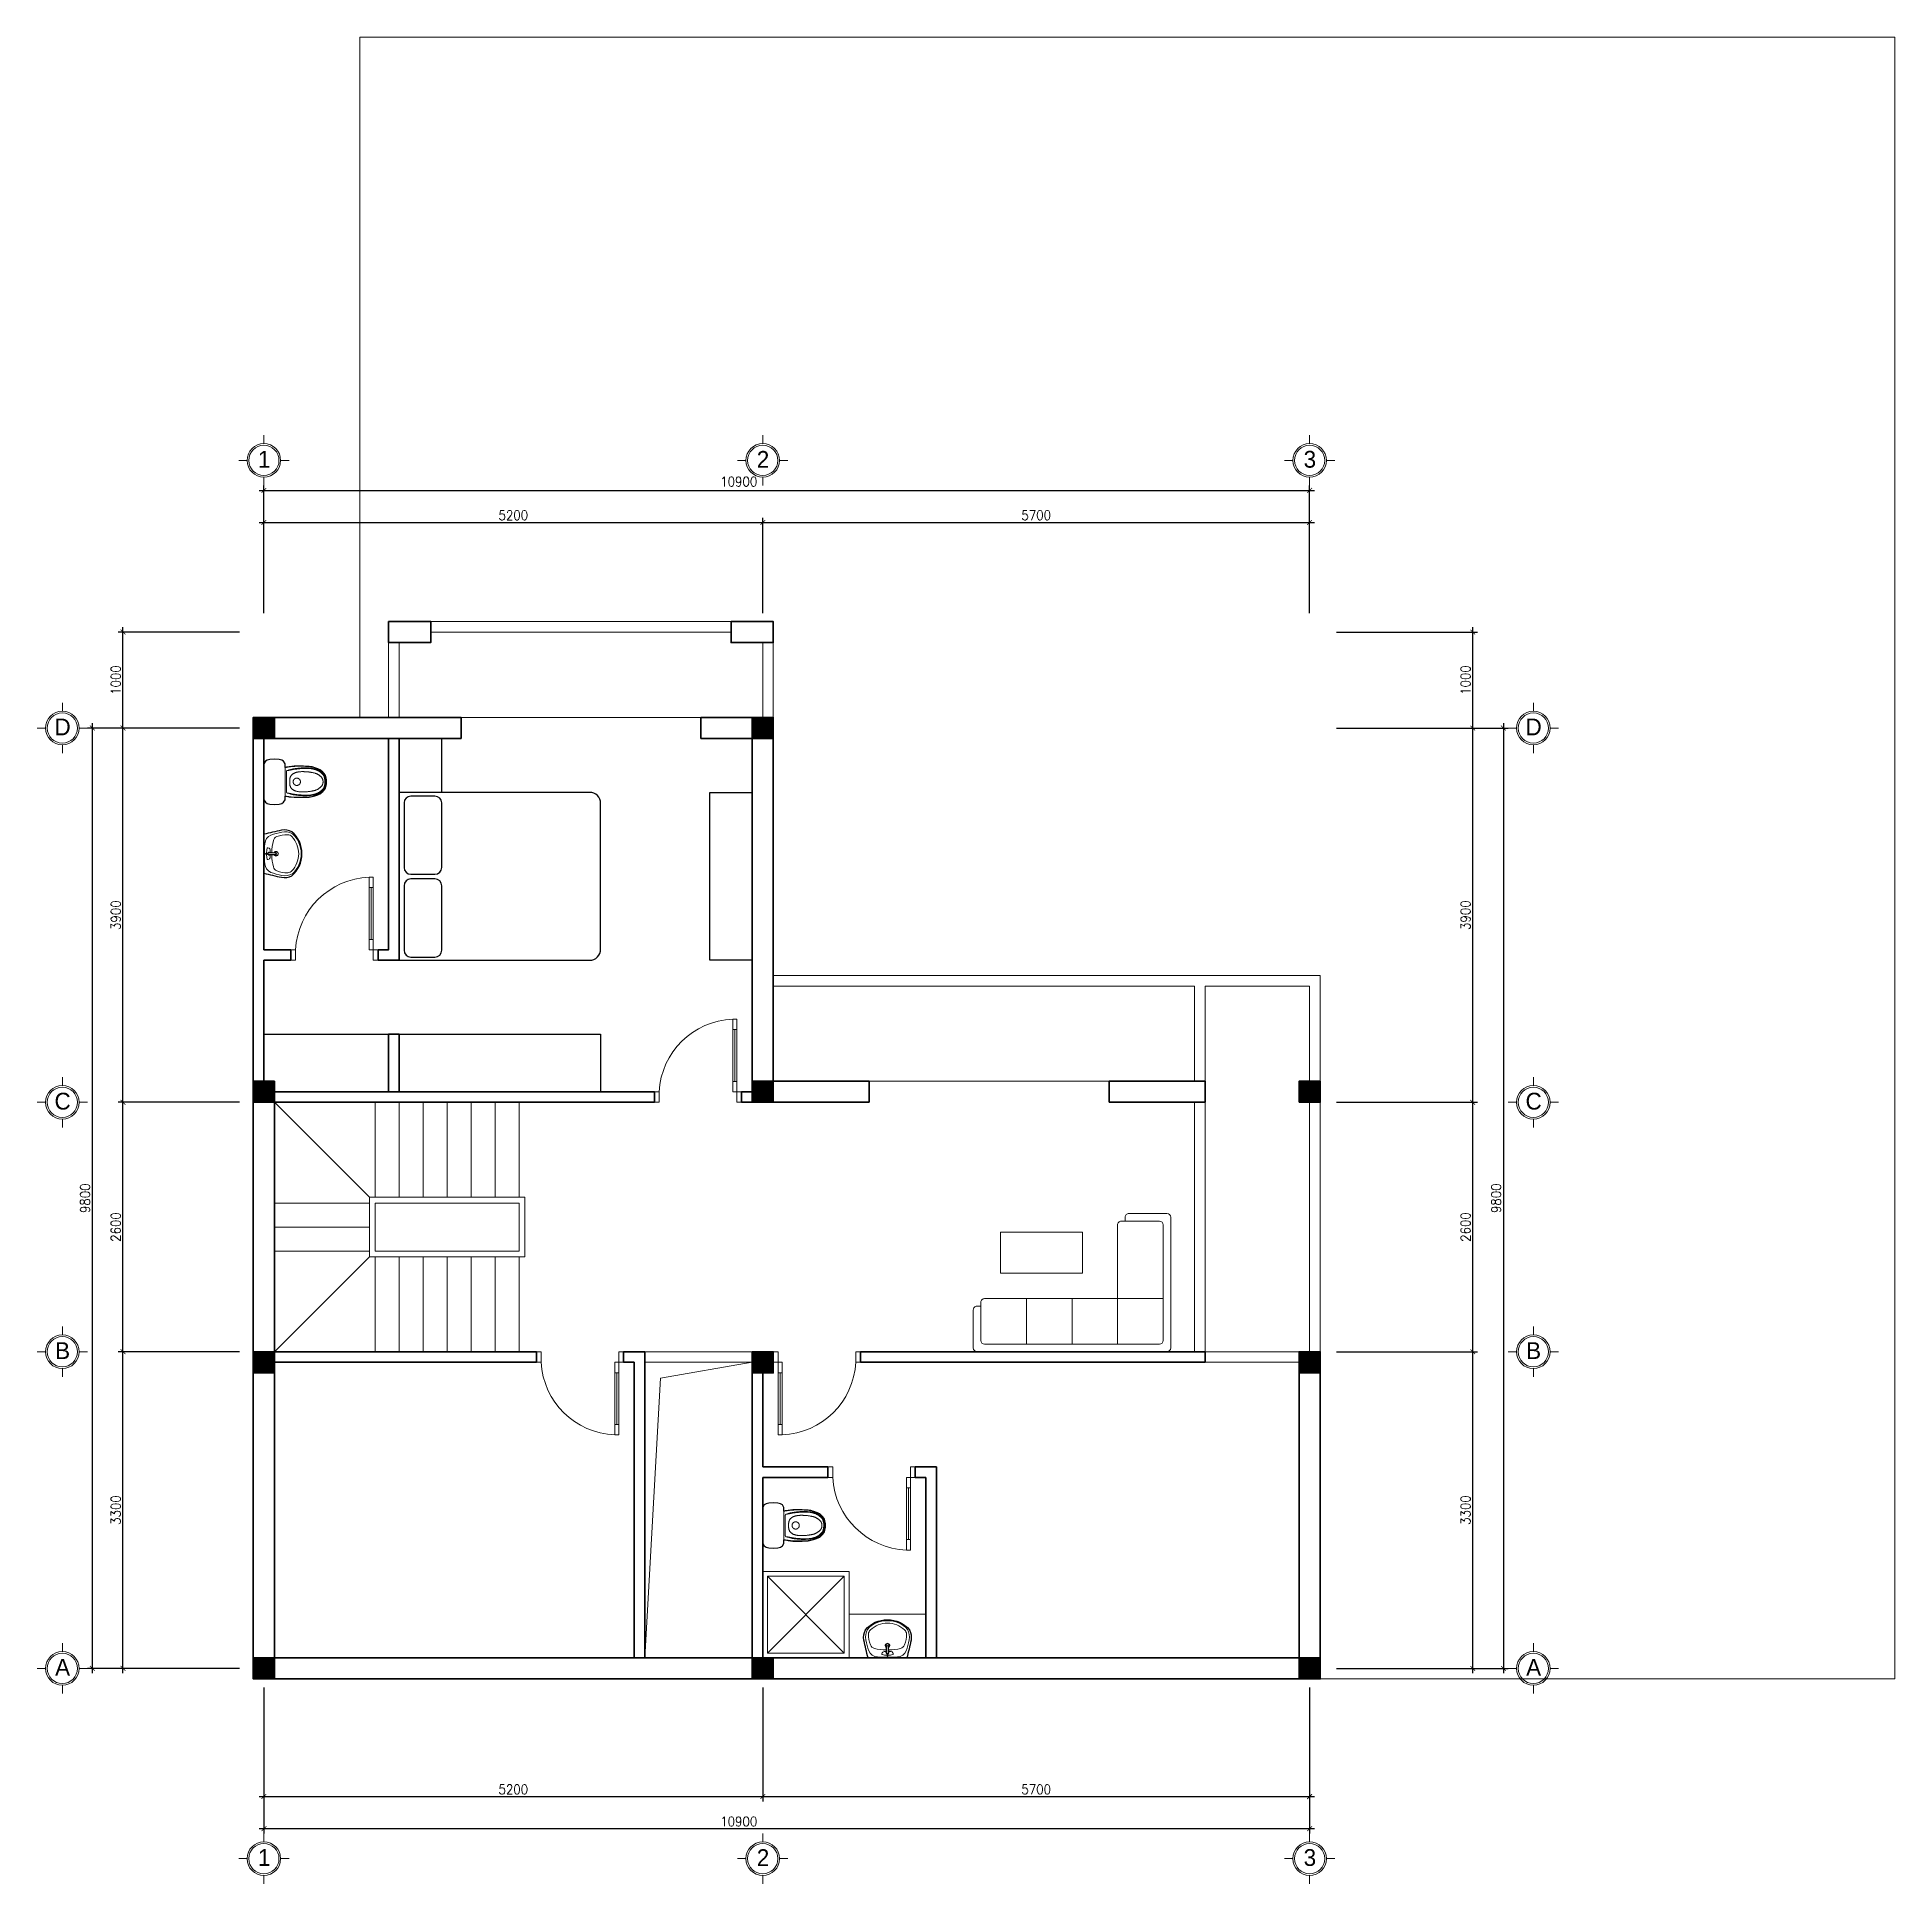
# Model space of a CAD drawing. Header units: millimetres. Extents: x -529782 to -142003, y -492574 to -273331.
# Drawn here: x -460881 to -441518, y -349371 to -330126 of the extents above; entities that cross this region are included whole.
import ezdxf
from ezdxf.enums import TextEntityAlignment as Align

# ---------------------------------------------------------------- set-up
doc = ezdxf.new("R2010")
doc.units = ezdxf.units.MM
doc.header["$LTSCALE"] = 500
doc.header["$MEASUREMENT"] = 0
doc.header["$PDMODE"] = 3
doc.linetypes.add('CENTER', pattern=[2, 1.25, -0.25, 0.25, -0.25])
doc.linetypes.add('DASHED', pattern=[0.75, 0.5, -0.25])
doc.layers.get('0').update_dxf_attribs({"linetype": 'CONTINUOUS', "lineweight": 13})
doc.layers.get('Defpoints').update_dxf_attribs({"color": 255, "linetype": 'CONTINUOUS', "lineweight": 13})
for name, color, linetype, lineweight in [('1.cat 30', 30, 'CONTINUOUS', 35), ('1.cot', 2, 'CONTINUOUS', 35), ('2.thay 145', 145, 'CONTINUOUS', 18), ('3.manh 08', 8, 'CONTINUOUS', 9), ('4.dim 08', 8, 'CONTINUOUS', 13), ('7.tim 67', 67, 'CENTER', 9), ('9.text \xad white', 7, 'CONTINUOUS', 15), ('CA.dim 08', 251, 'CONTINUOUS', 13), ('CA.noi that 15', 15, 'CONTINUOUS', 9), ('noithat', 15, 'CONTINUOUS', 9)]:
    doc.layers.add(name, color=color, linetype=linetype, lineweight=lineweight)
doc.layers.add('NTHT', color=5, linetype='CONTINUOUS')
doc.styles.add('CA.JSC1', font='')
doc.styles.get("Standard").update_dxf_attribs({"font": 'txt.shx', "width": 0.9})
doc.styles.get('CA.JSC1').set_extended_font_data('.VnAvantH')
doc.dimstyles.new('CA 50', dxfattribs={"dimscale": 0, "dimtxt": 100, "dimasz": 50, "dimexe": 50, "dimexo": 0, "dimgap": 25, "dimtad": 1, "dimdec": 0, "dimzin": 0, "dimdsep": 46, "dimtxsty": 'Standard', "dimblk": 'ARCHTICK', "dimcen": 0.09, "dimdle": 50, "dimclrd": 256, "dimclre": 256, "dimclrt": 7, "dimadec": 0, "dimazin": 0, "dimtfac": 1, "dimtdec": 0, "dimtix": 1, "dimtmove": 2, "dimatfit": 3, "dimldrblk": 'DOT', "dimfxl": 1, "dimtolj": 1, "dimtzin": 0, "dimarcsym": 0})

msp = doc.modelspace()

# ---------------------------------------------------------------- texts
at = {"layer": '9.text \xad white', "style": 'CA.JSC1'}
for s, p in [('1', (-458515.5037841692, -334524.8964840603)), ('2', (-453315.5037841692, -334524.8964840603)), ('3', (-447615.5037841692, -334524.8964840603)), ('d', (-460616.1695428673, -337314.2964871363)), ('d', (-445283.2336531101, -337314.2964871363)), ('c', (-460616.1695428673, -341214.2964871363)), ('c', (-445283.2336531101, -341214.2964871363)), ('b', (-460616.1695428673, -343814.2964871363)), ('b', (-445283.2336531101, -343814.2964871363)), ('a', (-460616.1695428673, -347114.2964871363)), ('a', (-445283.2336531101, -347114.2964871363)), ('1', (-458515.5037841692, -349096.6203365533)), ('2', (-453315.5037841692, -349096.6203365533)), ('3', (-447615.5037841692, -349096.6203365533))]:
    msp.add_text(s, height=174.9999882000658, dxfattribs=at).set_placement(p, align=Align.MIDDLE)

# ---------------------------------------------------------------- blocks, each defined once
blk = doc.blocks.new('XB')
at = {"layer": 'CA.noi that 15'}
for points in [[(-9.094947017729282e-13, -244.9999999999995), (208.8954361495862, -244.9999999999995), (237.2925287717289, -227.394719377834), (251.4910685635441, -206.0861382490939), (258.5903449787074, -175.3070756266006), (262.5, -122.5), (258.5903449787074, -69.69292437339845), (251.4910685635441, -38.91386175090565), (237.2925287717289, -17.60528062216554), (208.8954361495862, 0), (0, 0), (-208.8954361495871, 0), (-237.2925287717308, -17.60528062216554), (-251.4910685635441, -38.91386175090565), (-258.5903449787093, -69.69292437339845), (-262.5, -122.5), (-258.5903449787093, -175.3070756266006), (-251.4910685635441, -206.0861382490939), (-237.2925287717308, -227.394719377834), (-208.8954361495871, -244.9999999999995)], [(-38.12755352953536, -702.979022871189), (-42.16950027680332, -702.2574803312175), (-45.98567134152245, -701.5074583245412), (-49.5790804289777, -700.729298482966), (-52.95274124445359, -699.923342438298), (-56.10966749323461, -699.0899318223428), (-59.05287288060572, -698.2294082669064), (-61.78537111185051, -697.3421134037942), (-64.3101758922553, -696.4283888648126), (-66.63704503162444, -695.4842888694538), (-68.80271275785026, -694.4887179879563), (-70.8506574033454, -693.4162933782457), (-72.82435730052384, -692.2416321982466), (-74.76729078179778, -690.9393516058847), (-76.72293617958121, -689.4840687590852), (-78.73477182628676, -687.8504008157729), (-80.84627605432661, -686.0129649338735), (-83.08950568948694, -683.9562778420052), (-85.45083153103633, -681.7044545515585), (-87.90520287161507, -679.2915096446175), (-90.42756900386439, -676.7514577032659), (-92.99287922042413, -674.1183133095876), (-95.5760828139355, -671.4260910456665), (-98.15212907703881, -668.7088054935864), (-100.6959673023753, -666.0004712354312), (-103.1858272320546, -663.3276435114369), (-105.6130604060691, -660.6870401944493), (-107.9722988138788, -658.0679198154658), (-110.2581744449449, -655.4595409054846), (-112.4653192887295, -652.8511619955034), (-114.5883653346928, -650.2320416165201), (-116.6219445722963, -647.5914382995325), (-118.5606889910014, -644.918610575538), (-120.4025110318612, -642.2016234906052), (-122.1584449422976, -639.4237681510833), (-123.8428054213264, -636.5671421783916), (-125.4699071679611, -633.6138431939492), (-127.0540648812166, -630.5459688191759), (-128.6095932601074, -627.3456166754909), (-130.1508070036484, -623.9948843843138), (-131.6920208108545, -620.4758695670637), (-133.2430760365014, -616.7781291724755), (-134.7959206584151, -612.9210574585438), (-136.3380293101827, -608.9315080105787), (-137.8568766253916, -604.83633441389), (-139.3399372376293, -600.6623902537879), (-140.7746857804832, -596.4365291155823), (-142.1485968875409, -592.185604584583), (-143.4491451923891, -587.9364702461), (-144.6667875602297, -583.7076252386182), (-145.8039097827204, -579.4841509133203), (-146.8658798831329, -575.2427741745635), (-147.8580658847395, -570.9602219267051), (-148.785835810811, -566.6132210741032), (-149.6545576846197, -562.1784985211145), (-150.4695995294378, -557.6327811720967), (-151.2363293685362, -552.9527959314073), (-151.9580276641186, -548.1167615624722), (-152.629624634113, -543.1088642649927), (-153.243962935378, -537.9147820977378), (-153.793885224773, -532.5201931194772), (-154.2722341591575, -526.9107753889803), (-154.6718523953905, -521.0722069650169), (-154.9855825903305, -514.9901659063564), (-155.206267400838, -508.6503302717686), (-155.3288370405953, -502.0428537262937), (-155.3565719505846, -495.1757923600576), (-155.2948401286117, -488.0616778694568), (-155.1490095724821, -480.7130419508885), (-154.9244482800023, -473.1424163007491), (-154.6265242489781, -465.3623326154357), (-154.260605477215, -457.3853225913447), (-153.8320599625199, -449.2239179248729), (-153.3459574805975, -440.8998998787533), (-152.8061749187523, -432.4720479810615), (-152.2162909421882, -424.0083913262081), (-151.5798842161098, -415.5769590086052), (-150.9005334057201, -407.2457801226633), (-150.1818171762238, -399.0828837627946), (-149.4273141928243, -391.1562990234102), (-148.6406031207257, -383.534054998921), (-147.8249644072762, -376.2686653779242), (-146.9824856283994, -369.3505822257575), (-146.1149561421635, -362.7547422019452), (-145.2241653066358, -356.456081966011), (-144.3119024798848, -350.4295381774787), (-143.3799570199776, -344.6500474958711), (-142.4301182849822, -339.0925465807131), (-141.464175632967, -333.731972091528), (-140.4860059703346, -328.5489297761337), (-139.5078363968332, -323.5467017355263), (-138.543981560545, -318.7342391589959), (-137.6087561095533, -314.1204932358332), (-136.7164746919402, -309.714415155328), (-135.8814519557895, -305.5249561067712), (-135.118002549184, -301.5610672794523), (-134.4404411202063, -297.8316998626624), (-133.8589072117784, -294.3443131779031), (-133.3668399461826, -291.1003990755235), (-132.9535033405396, -288.0999575380847), (-132.6081614119707, -285.3429885481473), (-132.3200781775963, -282.8294920882727), (-132.0785176545382, -280.5594681410216), (-131.8727438599171, -278.5329166889551), (-131.6920208108545, -276.7498377146335), (-131.5259107402044, -275.2054572376469), (-131.3651687437582, -273.8759054257011), (-131.2008481330399, -272.7325384835308), (-131.0240022195735, -271.7467126158699), (-130.8256843148829, -270.8897840274535), (-130.5969477304934, -270.1331089230157), (-130.3288457779286, -269.448043507291), (-130.0124317687128, -268.8059439850144), (-129.6408465754389, -268.1829405209846), (-129.2155813149752, -267.5742591202588), (-128.7402146652589, -266.9798997479588), (-128.2183253042263, -266.3998623692069), (-127.6534919098149, -265.8341469491243), (-127.0492931599611, -265.2827534528333), (-126.4093077326015, -264.7456818454552), (-125.7371143056739, -264.2229320921119), (-125.0348004402467, -263.7153992861558), (-124.2984892299155, -263.2275590338577), (-123.5228126514098, -262.764782069718), (-122.7024026814565, -262.332439128239), (-121.8318912967848, -261.9359009439208), (-120.9059104741223, -261.5805382512649), (-119.9190921901977, -261.2717217847726), (-118.8660684217393, -261.0148222789444), (-117.7120723731346, -260.8131218522158), (-116.3047421594129, -260.6615481587573), (-114.462317123262, -260.5529402366724), (-112.0030366073711, -260.4801371240665), (-108.7451399544289, -260.4359778590429), (-104.506866507123, -260.4133014797067), (-99.10645560814328, -260.4049470241616), (-92.36214660017686, -260.4037535305124), (-84.1542568264299, -260.4037535305124), (-74.61141563217325, -260.4037535305124), (-63.92433036319335, -260.4037535305124), (-52.28370836527756, -260.4037535305124), (-39.88025698421325, -260.4037535305124), (-26.90468356578731, -260.4037535305124), (-13.54769545578711, -260.4037535305124), (0, -260.4037535305124), (13.54769545578711, -260.4037535305124), (26.90468356578731, -260.4037535305124), (39.88025698421325, -260.4037535305124), (52.28370836527756, -260.4037535305124), (63.92433036319335, -260.4037535305124), (74.6114156321728, -260.4037535305124), (84.1542568264299, -260.4037535305124), (92.3621466001764, -260.4037535305124), (99.10645560814191, -260.4049470241616), (104.5068665071221, -260.4133014797067), (108.7451399544275, -260.4359778590429), (112.0030366073702, -260.4801371240665), (114.4623171232611, -260.5529402366728), (116.3047421594119, -260.6615481587573), (117.7120723731337, -260.8131218522162), (118.8660684217389, -261.0148222789444), (119.9190921901977, -261.2717217847726), (120.9059104741223, -261.5805382512649), (121.8318912967848, -261.9359009439208), (122.7024026814565, -262.332439128239), (123.5228126514098, -262.764782069718), (124.2984892299155, -263.2275590338577), (125.0348004402467, -263.7153992861558), (125.7371143056739, -264.2229320921119), (126.409307732602, -264.7456818454552), (127.0492931599611, -265.2827534528328), (127.6534919098149, -265.8341469491243), (128.2183253042263, -266.3998623692064), (128.7402146652589, -266.9798997479588), (129.2155813149752, -267.5742591202584), (129.6408465754384, -268.1829405209842), (130.0124317687118, -268.8059439850144), (130.3288457779277, -269.448043507291), (130.5969477304925, -270.1331089230157), (130.8256843148824, -270.8897840274535), (131.0240022195726, -271.7467126158699), (131.200848133039, -272.7325384835308), (131.3651687437577, -273.8759054257011), (131.5259107402039, -275.2054572376469), (131.6920208108536, -276.7498377146335), (131.8727438599167, -278.5329166889551), (132.0785176545378, -280.5594681410216), (132.3200781775959, -282.8294920882727), (132.6081614119698, -285.3429885481473), (132.9535033405391, -288.0999575380847), (133.3668399461822, -291.1003990755235), (133.8589072117779, -294.3443131779031), (134.4404411202054, -297.8316998626624), (135.1180025491835, -301.5610672794523), (135.8814519557895, -305.5249561067712), (136.7164746919402, -309.714415155328), (137.6087561095528, -314.1204932358332), (138.543981560545, -318.7342391589959), (139.5078363968328, -323.5467017355263), (140.4860059703346, -328.5489297761337), (141.464175632967, -333.731972091528), (142.4301182849822, -339.0925465807131), (143.3799570199776, -344.6500474958711), (144.3119024798848, -350.4295381774782), (145.2241653066358, -356.456081966011), (146.1149561421635, -362.7547422019452), (146.9824856283994, -369.3505822257575), (147.8249644072762, -376.2686653779238), (148.6406031207248, -383.534054998921), (149.4273141928234, -391.1562990234102), (150.1818171762225, -399.0828837627951), (150.9005334057192, -407.2457801226637), (151.5798842161084, -415.5769590086052), (152.2162909421872, -424.0083913262083), (152.8061749187514, -432.4720479810617), (153.3459574805961, -440.8998998787536), (153.832059962519, -449.2239179248729), (154.2606054772145, -457.3853225913444), (154.6265242489771, -465.3623326154354), (154.9244482800013, -473.1424163007489), (155.1490095724812, -480.7130419508883), (155.2948401286108, -488.0616778694566), (155.3565719505837, -495.1757923600574), (155.3288370405944, -502.0428537262935), (155.2062674008371, -508.6503302717686), (154.9855825903301, -514.9901659063567), (154.6718523953896, -521.0722069650171), (154.2722341591571, -526.9107753889805), (153.7938852247726, -532.5201931194774), (153.2439629353771, -537.914782097738), (152.6296246341121, -543.1088642649929), (151.9580276641182, -548.1167615624724), (151.2363293685357, -552.9527959314073), (150.4695995294369, -557.6327811720967), (149.6545576846192, -562.1784985211145), (148.7858358108101, -566.6132210741032), (147.8580658847386, -570.9602219267051), (146.8658798831325, -575.2427741745635), (145.8039097827195, -579.4841509133203), (144.6667875602288, -583.7076252386182), (143.4491451923882, -587.9364702461), (142.14859688754, -592.185604584583), (140.7746857804827, -596.4365291155821), (139.3399372376289, -600.6623902537879), (137.8568766253911, -604.83633441389), (136.3380293101818, -608.9315080105785), (134.7959206584142, -612.9210574585436), (133.243076036501, -616.7781291724755), (131.6920208108536, -620.4758695670637), (130.150807003648, -623.9948843843138), (128.609593260107, -627.3456166754909), (127.0540648812162, -630.5459688191759), (125.4699071679606, -633.6138431939492), (123.8428054213259, -636.5671421783916), (122.1584449422976, -639.4237681510833), (120.4025110318607, -642.2016234906055), (118.5606889910014, -644.918610575538), (116.6219445722963, -647.5914382995322), (114.5883653346928, -650.2320416165198), (112.4653192887295, -652.8511619955034), (110.2581744449449, -655.4595409054846), (107.9722988138783, -658.0679198154658), (105.6130604060686, -660.6870401944491), (103.1858272320546, -663.3276435114367), (100.6959673023744, -666.0004712354312), (98.15212907703835, -668.7088054935864), (95.57608281393459, -671.4260910456667), (92.99287922042322, -674.1183133095876), (90.42756900386348, -676.7514577032659), (87.90520287161416, -679.2915096446177), (85.45083153103542, -681.7044545515587), (83.08950568948603, -683.9562778420052), (80.84627605432615, -686.0129649338735), (78.7347718262854, -687.8504008157729), (76.7229361795803, -689.4840687590852), (74.76729078179687, -690.9393516058847), (72.82435730052293, -692.2416321982466), (70.85065740334448, -693.4162933782457), (68.80271275784935, -694.4887179879563), (66.63704503162353, -695.4842888694538), (64.31017589225439, -696.4283888648126), (61.78537111185005, -697.3421134037944), (59.05287288060526, -698.2294082669064), (56.10966749323416, -699.0899318223428), (52.95274124445314, -699.923342438298), (49.5790804289777, -700.7292984829662), (45.98567134152245, -701.5074583245412), (42.16950027680332, -702.2574803312175), (38.12755352953536, -702.979022871189), (33.86208612422843, -703.6693188547154), (29.3964280045675, -704.3158993603165), (24.75917784403191, -704.903870008578), (19.97893431610009, -705.4183364200853), (15.0842960942523, -705.8444042154238), (10.10386185196649, -706.1671790151788), (5.066230262722911, -706.371766439936), (0, -706.4432721102805), (-5.066230262722911, -706.3717664399362), (-10.10386185196694, -706.167179015179), (-15.0842960942523, -705.844404215424), (-19.97893431610055, -705.4183364200856), (-24.75917784403191, -704.9038700085782), (-29.3964280045675, -704.3158993603167), (-33.86208612422888, -703.6693188547156)]]:
    blk.add_lwpolyline(points, close=True, dxfattribs=at)
for points in [[(-165.1062985557201, -244.9999999999995), (-166.1219445572806, -250.8416357187966), (-167.1349270092719, -256.8371154334773), (-168.1425823621239, -262.970512615781), (-169.1422470662683, -269.225900737446), (-170.1312575721345, -275.5873532702112), (-171.1069503301537, -282.038943685815), (-172.0666617907568, -288.5647454559962), (-173.0077284043732, -295.1488320524936), (-173.9261723287027, -301.7949924241848), (-174.8127585505144, -308.5858774284998), (-175.6569377638452, -315.6238534000081), (-176.4481606627337, -323.0112866732793), (-177.1758779412162, -330.850543582882), (-177.8295402933304, -339.2439904633866), (-178.3985984131141, -348.2939936493613), (-178.8725029946049, -358.102919475376), (-179.2436389773852, -368.7243043659037), (-179.5161282832223, -380.0163651050348), (-179.6970270794277, -391.7884885667627), (-179.7933915333138, -403.8500616250817), (-179.8122778121924, -416.0104711539857), (-179.760742083376, -428.0791040274685), (-179.6458405141771, -439.8653471195244), (-179.4746292719069, -451.1785873041474), (-179.2533546610703, -461.8626614537495), (-178.98502353494, -471.8992064344154), (-178.6718328839806, -481.3043091106485), (-178.315979698657, -490.0940563469517), (-177.9196609694341, -498.284535007828), (-177.4850736867775, -505.8918319577806), (-177.0144148411509, -512.9320340613126), (-176.50988142302, -519.4212281829268), (-175.9729947203023, -525.3836363402806), (-175.4025732107275, -530.8760211636481), (-174.7967596694789, -535.9632804364571), (-174.1536968717392, -540.7103119421361), (-173.471527592691, -545.1820134641127), (-172.7483946075167, -549.4432827858154), (-171.9824406913999, -553.5590176906721), (-171.1718086195233, -557.5941159621113), (-170.3145924191049, -561.6039833121226), (-169.4086911255076, -565.6060571669443), (-168.4519550261293, -569.608282881376), (-167.4422344083678, -573.6186058102182), (-166.3773795596212, -577.6449713082707), (-165.2552407672879, -581.6953247303331), (-164.0736683187656, -585.7776114312057), (-162.8305125014526, -589.8997767656886), (-161.5239818839364, -594.0681097527197), (-160.1537181595618, -598.2822740677902), (-158.7197213028621, -602.5402770505295), (-157.2219912883729, -606.8401260405665), (-155.6605280906274, -611.1798283775308), (-154.0353316841597, -615.5573914010517), (-152.3464020435044, -619.9708224507583), (-150.5937391431949, -624.4181288662801), (-148.7753513010953, -628.8939968720954), (-146.8812802083817, -633.3798282320818), (-144.8995758995607, -637.8537035949657), (-142.8182884091379, -642.2937036094736), (-140.6254677716192, -646.6779089243321), (-138.3091640215112, -650.984400188268), (-135.8574271933189, -655.1912580500075), (-133.2583073215487, -659.2765631582772), (-130.5048978783552, -663.223239712564), (-127.6104660864867, -667.0335861153935), (-124.5933226063403, -670.7147443200515), (-121.4717780983128, -674.2738562798238), (-118.2641432228015, -677.7180639479961), (-114.9887286402031, -681.0545092778541), (-111.6638450109144, -684.2903342226839), (-108.3078029953335, -687.4326807357709), (-104.9359131091373, -690.4847781852043), (-101.5514852891311, -693.434205598287), (-98.15482932739951, -696.2646294171252), (-94.74625501602941, -698.959716083825), (-91.32607214710515, -701.5031320404926), (-87.89459051271297, -703.878543729234), (-84.45211990493863, -706.0696175921555), (-80.9989701158679, -708.0600200713632), (-77.53448409257226, -709.8401268272021), (-74.05413740207132, -711.4271503929733), (-70.55243876637178, -712.8450125202169), (-67.02389690747941, -714.1176349604723), (-63.46302054740045, -715.2689394652796), (-59.86431840814066, -716.3228477861787), (-56.22229921170629, -717.3032816747093), (-52.53147168010355, -718.2341628824117), (-48.7915933020272, -719.1338467552746), (-45.02341663292509, -719.998423017083), (-41.25294299493362, -720.8184149860715), (-37.50617371018961, -721.5843459804744), (-33.809110100829, -722.2867393185259), (-30.18775348898907, -722.9161183184601), (-26.66810519680575, -723.4630062985116), (-23.27616654641542, -723.9179265769146), (-20.03040299451732, -724.2750953435188), (-16.91913653605752, -724.5435002746356), (-13.92315330054498, -724.7358219181917), (-11.02323941748864, -724.8647408221141), (-8.200181016396982, -724.9429375343291), (-5.434764226779407, -724.9830926027639), (-2.707775178143947, -724.9978865753451), (0, -724.9999999999998), (2.707775178144402, -724.9978865753453), (5.434764226779407, -724.9830926027639), (8.200181016397437, -724.9429375343293), (11.02323941748909, -724.8647408221141), (13.92315330054544, -724.735821918192), (16.91913653605798, -724.5435002746358), (20.03040299451732, -724.2750953435191), (23.27616654641542, -723.9179265769146), (26.66810519680575, -723.4630062985118), (30.18775348898862, -722.9161183184601), (33.809110100829, -722.2867393185259), (37.50617371018916, -721.5843459804744), (41.25294299493316, -720.8184149860717), (45.02341663292418, -719.9984230170833), (48.79159330202629, -719.1338467552746), (52.53147168010264, -718.2341628824117), (56.22229921170538, -717.3032816747095), (59.8643184081393, -716.3228477861787), (63.46302054739908, -715.2689394652796), (67.02389690747805, -714.1176349604723), (70.55243876637087, -712.8450125202169), (74.05413740207041, -711.4271503929735), (77.53448409257089, -709.8401268272023), (80.99897011586654, -708.0600200713632), (84.45211990493772, -706.0696175921555), (87.89459051271206, -703.878543729234), (91.32607214710424, -701.5031320404926), (94.7462550160285, -698.959716083825), (98.15482932739906, -696.2646294171252), (101.5514852891301, -693.434205598287), (104.9359131091369, -690.4847781852043), (108.3078029953326, -687.4326807357709), (111.6638450109144, -684.2903342226839), (114.9887286402027, -681.0545092778541), (118.2641432228011, -677.7180639479961), (121.4717780983124, -674.2738562798238), (124.5933226063398, -670.7147443200515), (127.6104660864862, -667.0335861153935), (130.5048978783548, -663.223239712564), (133.2583073215483, -659.2765631582772), (135.8574271933185, -655.1912580500073), (138.3091640215102, -650.9844001882677), (140.6254677716188, -646.6779089243321), (142.818288409137, -642.2937036094734), (144.8995758995597, -637.8537035949655), (146.8812802083812, -633.3798282320818), (148.7753513010944, -628.8939968720954), (150.5937391431944, -624.4181288662801), (152.3464020435035, -619.9708224507583), (154.0353316841588, -615.5573914010517), (155.6605280906265, -611.1798283775311), (157.221991288372, -606.8401260405667), (158.7197213028617, -602.5402770505295), (160.1537181595609, -598.2822740677905), (161.5239818839359, -594.0681097527199), (162.8305125014522, -589.8997767656886), (164.0736683187652, -585.7776114312057), (165.2552407672874, -581.6953247303331), (166.3773795596207, -577.6449713082707), (167.4422344083673, -573.6186058102182), (168.4519550261289, -569.608282881376), (169.4086911255076, -565.6060571669443), (170.3145924191049, -561.6039833121226), (171.1718086195233, -557.5941159621113), (171.9824406914004, -553.5590176906721), (172.7483946075172, -549.4432827858154), (173.471527592691, -545.1820134641127), (174.1536968717392, -540.7103119421361), (174.7967596694793, -535.9632804364571), (175.402573210728, -530.8760211636481), (175.9729947203023, -525.3836363402806), (176.50988142302, -519.4212281829268), (177.0144148411509, -512.9320340613126), (177.4850736867775, -505.8918319577806), (177.9196609694341, -498.284535007828), (178.315979698657, -490.0940563469517), (178.6718328839806, -481.3043091106485), (178.98502353494, -471.8992064344154), (179.2533546610703, -461.8626614537495), (179.4746292719069, -451.1785873041474), (179.6458405141771, -439.8653471195246), (179.7607420833765, -428.0791040274687), (179.8122778121929, -416.0104711539857), (179.7933915333138, -403.8500616250817), (179.6970270794277, -391.7884885667627), (179.5161282832223, -380.0163651050348), (179.2436389773852, -368.7243043659037), (178.8725029946049, -358.102919475376), (178.3985984131141, -348.2939936493613), (177.8295402933304, -339.2439904633861), (177.1758779412157, -330.850543582882), (176.4481606627332, -323.0112866732788), (175.6569377638452, -315.6238534000076), (174.812758550514, -308.5858774284993), (173.9261723287023, -301.7949924241843), (173.0077284043728, -295.1488320524936), (172.0666617907559, -288.5647454559962), (171.1069503301528, -282.038943685815), (170.1312575721336, -275.5873532702108), (169.1422470662674, -269.225900737446), (168.142582362123, -262.970512615781), (167.134927009271, -256.8371154334773), (166.1219445572797, -250.8416357187962), (165.1062985557191, -244.9999999999995)], [(-131.5559073152158, -274.3435331070255), (-133.4373528535457, -281.4262593174385), (-135.2752964205611, -288.1495734227433), (-137.0622799096209, -294.5535544857125), (-138.7908452140855, -300.6782815691176), (-140.4535342273143, -306.5638337357304), (-142.0428888426668, -312.2502900483228), (-143.5514509535024, -317.7777295696669), (-144.9717624531804, -323.1862313625347), (-146.2993676057627, -328.5204601755954), (-147.541820158116, -333.8434235011073), (-148.7096762278084, -339.2227145172278), (-149.8134919324093, -344.7259264021122), (-150.8638233894867, -350.420652333918), (-151.8712267166093, -356.3744854908009), (-152.8462580313458, -362.6550190509174), (-153.7994734512645, -369.3298461924237), (-154.7375585200389, -376.4374574713493), (-155.6517164857614, -383.8999329552144), (-156.5292800226293, -391.6102500894135), (-157.3575818048403, -399.4613863193395), (-158.1239545065905, -407.3463190903863), (-158.8157308020782, -415.1580258479476), (-159.4202433655, -422.7894840374163), (-159.9248248710537, -430.1336711041865), (-160.32103043487, -437.11032013521), (-160.617304940818, -443.7461867836707), (-160.8263157147003, -450.0947823443112), (-160.96073008232, -456.2096181118736), (-161.033215369479, -462.1442053811002), (-161.056438901981, -467.9520554467333), (-161.0430680056279, -473.6866796035154), (-161.005770006223, -479.4015891461886), (-160.9536935258352, -485.1404380246559), (-160.8819123715971, -490.9074508094643), (-160.7819816469068, -496.6969947263208), (-160.6454564551632, -502.5034370009332), (-160.4638918997648, -508.3211448590089), (-160.2288430841099, -514.144485526255), (-159.9318651115977, -519.9678262283796), (-159.5645130856265, -525.7855341910897), (-159.1197495944834, -531.5908031490817), (-158.5961671660125, -537.3721328730078), (-157.993765812947, -543.116849642508), (-157.3125455480199, -548.8122797372234), (-156.5525063839636, -554.4457494367946), (-155.7136483335112, -560.0045850208619), (-154.7959714093963, -565.4761127690665), (-153.7994756243502, -570.8476589610489), (-152.7255684696306, -576.1063151753406), (-151.581287350582, -581.2382341860389), (-150.3750771510731, -586.229334066132), (-149.1153827549729, -591.0655328886078), (-147.8106490461491, -595.7327487264549), (-146.4693209084712, -600.2168996526614), (-145.099843225807, -604.5039037402153), (-143.7106608820254, -608.5796790621046), (-142.3092804377352, -612.4355417615955), (-140.8994551605083, -616.0844002630622), (-139.4839999946566, -619.5445610611566), (-138.0657298844931, -622.8343306505305), (-136.647459774329, -625.9720155258358), (-135.2320046084774, -628.9759221817246), (-133.8221793312505, -631.8643571128487), (-132.4207988869603, -634.65562681386), (-131.0278632628738, -637.3659254926833), (-129.6321126180778, -640.0029982103385), (-128.219472154613, -642.5724777411176), (-126.7758670745202, -645.0799968593135), (-125.287222579841, -647.5311883392185), (-123.7394638726169, -649.9316849551251), (-122.1185161548879, -652.287119481326), (-120.4103046286959, -654.6031246921139), (-118.6045077785084, -656.8858027581853), (-116.7058172184998, -659.1431334358554), (-114.7226778452723, -661.3835658778432), (-112.6635345554268, -663.6155492368684), (-110.5368322455652, -665.8475326656499), (-108.3510158122886, -668.0879653169068), (-106.1145301521983, -670.3452963433588), (-103.8358201618958, -672.6279748977247), (-101.524034474061, -674.9392867577426), (-99.19113666568501, -677.2618642012237), (-96.84979404983869, -679.573176130998), (-94.51267393959051, -681.8506914498951), (-92.1924436480117, -684.0718790607452), (-89.90177048817122, -686.2142078663778), (-87.65332177313894, -688.255146769623), (-85.45976481598518, -690.1721646733104), (-83.33071738979743, -691.9476591628625), (-81.26359910773408, -693.5837425540708), (-79.25278004297252, -695.0874558453195), (-77.29263026868921, -696.4658400349924), (-75.37751985806017, -697.725936121474), (-73.50181888426323, -698.8747851031483), (-71.65989742047441, -699.9194279783992), (-69.84612553987017, -700.8669057456109), (-68.05131443314622, -701.7252539022481), (-66.25203976107105, -702.5064859420986), (-64.4213183019333, -703.2236098580311), (-62.53216683401934, -703.8896336429139), (-60.5576021356178, -704.5175652896155), (-58.47064098501596, -705.1204127910046), (-56.2443001605011, -705.7111841399494), (-53.85159644036139, -706.3028873293185), (-51.2728408186108, -706.9049700800333), (-48.51752115217323, -707.5126390252271), (-45.60241951369881, -708.1175405260851), (-42.5443179758372, -708.7113209437937), (-39.35999861123992, -709.2856266395383), (-36.06624349255617, -709.8321039745049), (-32.67983469243654, -710.3423993098793), (-29.21755428353163, -710.8081590068475), (-25.69461835838592, -711.22233006893), (-22.1199790891219, -711.5830620689878), (-18.50102266775639, -711.8898052222169), (-14.84513528630623, -712.1420097438136), (-11.15970313678918, -712.3391258489735), (-7.452112411220696, -712.4806037528926), (-3.729749301618995, -712.5658936707671), (0, -712.5944458177928), (3.729749301618995, -712.5658936707671), (7.452112411220696, -712.4806037528926), (11.15970313678872, -712.3391258489735), (14.84513528630623, -712.1420097438136), (18.50102266775593, -711.8898052222169), (22.11997908912144, -711.5830620689878), (25.69461835838547, -711.22233006893), (29.21755428353072, -710.8081590068475), (32.67983469243563, -710.3423993098795), (36.06624349255526, -709.8321039745051), (39.35999861123901, -709.2856266395386), (42.54431797583675, -708.7113209437939), (45.6024195136979, -708.1175405260853), (48.51752115217278, -707.5126390252271), (51.27284081861035, -706.9049700800335), (53.85159644036094, -706.3028873293185), (56.24430016050064, -705.7111841399492), (58.47064098501551, -705.1204127910044), (60.55760213561734, -704.5175652896155), (62.53216683401934, -703.8896336429139), (64.42131830193284, -703.2236098580311), (66.25203976107059, -702.5064859420986), (68.05131443314576, -701.7252539022481), (69.84612553986926, -700.8669057456109), (71.6598974204735, -699.9194279783992), (73.50181888426232, -698.8747851031483), (75.37751985805971, -697.7259361214742), (77.2926302686883, -696.4658400349927), (79.25278004297161, -695.0874558453195), (81.26359910773363, -693.5837425540708), (83.33071738979652, -691.9476591628625), (85.45976481598473, -690.1721646733104), (87.65332177313849, -688.2551467696228), (89.90177048817031, -686.2142078663778), (92.1924436480108, -684.071879060745), (94.51267393959006, -681.8506914498951), (96.84979404983778, -679.5731761309978), (99.19113666568455, -677.2618642012237), (101.52403447406, -674.9392867577424), (103.8358201618953, -672.6279748977247), (106.1145301521974, -670.3452963433585), (108.3510158122876, -668.0879653169065), (110.5368322455643, -665.8475326656496), (112.6635345554259, -663.6155492368682), (114.7226778452714, -661.3835658778432), (116.7058172184989, -659.1431334358554), (118.604507778507, -656.8858027581853), (120.4103046286946, -654.6031246921139), (122.1185161548865, -652.287119481326), (123.7394638726155, -649.9316849551253), (125.2872225798401, -647.5311883392185), (126.7758670745193, -645.0799968593135), (128.2194721546116, -642.5724777411178), (129.6321126180765, -640.0029982103385), (131.0278632628729, -637.3659254926836), (132.4207988869589, -634.65562681386), (133.8221793312491, -631.8643571128487), (135.2320046084765, -628.9759221817249), (136.6474597743281, -625.972015525836), (138.0657298844917, -622.8343306505305), (139.4839999946557, -619.5445610611566), (140.8994551605074, -616.0844002630622), (142.3092804377343, -612.4355417615957), (143.710660882025, -608.5796790621046), (145.0998432258066, -604.503903740215), (146.4693209084708, -600.2168996526611), (147.8106490461491, -595.7327487264547), (149.1153827549724, -591.0655328886075), (150.3750771510731, -586.2293340661317), (151.5812873505815, -581.2382341860387), (152.7255684696302, -576.1063151753403), (153.7994756243497, -570.8476589610489), (154.795971409395, -565.4761127690665), (155.7136483335103, -560.0045850208621), (156.5525063839623, -554.4457494367946), (157.3125455480185, -548.8122797372234), (157.9937658129456, -543.1168496425082), (158.5961671660111, -537.3721328730078), (159.1197495944821, -531.5908031490819), (159.5645130856251, -525.7855341910897), (159.9318651115968, -519.9678262283794), (160.228843084109, -514.1444855262548), (160.4638918997639, -508.3211448590087), (160.6454564551623, -502.503437000933), (160.7819816469059, -496.6969947263206), (160.8819123715962, -490.9074508094641), (160.9536935258348, -485.1404380246556), (161.0057700062225, -479.4015891461886), (161.043068005627, -473.6866796035156), (161.0564389019801, -467.9520554467335), (161.0332153694781, -462.1442053811004), (160.9607300823191, -456.2096181118739), (160.8263157146998, -450.0947823443114), (160.6173049408171, -443.746186783671), (160.3210304348695, -437.11032013521), (159.9248248710533, -430.1336711041865), (159.4202433654996, -422.7894840374161), (158.8157308020777, -415.1580258479471), (158.1239545065905, -407.3463190903863), (157.3575818048398, -399.4613863193395), (156.5292800226293, -391.6102500894135), (155.6517164857614, -383.8999329552144), (154.7375585200384, -376.4374574713488), (153.7994734512636, -369.3298461924237), (152.8462580313449, -362.6550190509174), (151.8712267166084, -356.3744854908009), (150.8638233894858, -350.420652333918), (149.8134919324084, -344.7259264021122), (148.7096762278079, -339.2227145172278), (147.5418201581151, -333.8434235011073), (146.2993676057617, -328.5204601755954), (144.97176245318, -323.1862313625347), (143.5514509535014, -317.7777295696674), (142.0428888426659, -312.2502900483232), (140.4535342273139, -306.5638337357304), (138.790845214085, -300.6782815691176), (137.0622799096204, -294.5535544857125), (135.2752964205602, -288.1495734227437), (133.4373528535452, -281.4262593174385), (131.5559073152153, -274.3435331070255)]]:
    blk.add_lwpolyline(points, dxfattribs=at)
at = {"layer": 'CA.noi that 15', "linetype": 'DASHED'}
blk.add_lwpolyline([(-18.918296805507, -683.4159208928668), (-21.30229448946966, -682.8767605735077), (-23.69334189788378, -682.282102838695), (-26.09247687880179, -681.619416009471), (-28.50073728027564, -680.8761684068779), (-30.91916095035685, -680.0398283519582), (-33.34878573709784, -679.0978641657541), (-35.79064948855103, -678.0377441693079), (-38.24579005276746, -676.8469366836619), (-40.71507230312454, -675.5135067752299), (-43.1986692142973, -674.0279064919112), (-45.69658078628618, -672.3811846269762), (-48.20880701909073, -670.5643899736954), (-50.7353479127114, -668.5685713253397), (-53.2762034671473, -666.3847774751798), (-55.83137368239932, -664.004057216486), (-58.40085855846746, -661.4174593425289), (-60.98346520694986, -658.6211049953156), (-63.57322918584032, -655.6314047117969), (-66.16299316473032, -652.4698413776596), (-68.74559981321272, -649.1578978785913), (-71.31389180087945, -645.7170571002785), (-73.86071179732198, -642.1688019284086), (-76.37890247213318, -638.5346152486686), (-78.86130649490451, -634.8359799467455), (-81.29987186468361, -631.0890081854516), (-83.68296789833539, -627.2883292360987), (-85.99806924218001, -623.4232016471235), (-88.23265054253852, -619.4828839669631), (-90.37418644573063, -615.4566347440546), (-92.41015159807694, -611.3337125268345), (-94.3280206458976, -607.10337586374), (-96.11526823551321, -602.7548833032081), (-97.76384235323712, -598.2807755062975), (-99.28358434535812, -593.6867215845548), (-100.6888088981573, -588.9816727621483), (-101.9938306979161, -584.1745802632465), (-103.2129644309171, -579.2743953120182), (-104.3605247834412, -574.2900691326317), (-105.4508264417705, -569.2305529492553), (-106.4981840921864, -564.1047979860577), (-107.5139301914787, -558.9172798609361), (-108.49746827847, -553.6545717667032), (-109.4452196624898, -548.2987712898996), (-110.3536056528683, -542.8319760170673), (-111.2190475589364, -537.2362835347467), (-112.0379666900235, -531.4937914294799), (-112.8067843554604, -525.5865972878073), (-113.5219218645766, -519.4967986962708), (-114.1803969793923, -513.2184281749974), (-114.7816132726839, -506.7932579784601), (-115.3255707699168, -500.2749952947181), (-115.8122694965573, -493.7173473118303), (-116.2417094780712, -487.1740212178554), (-116.613890739924, -480.6987242008529), (-116.9288133075825, -474.3451634488817), (-117.1864772065114, -468.1670461500007), (-117.3862860116101, -462.2043543225686), (-117.5252574955084, -456.4421693061424), (-117.5998129802701, -450.851847270578), (-117.6063737879576, -445.4047443857321), (-117.5413612406342, -440.0722168214606), (-117.4011966603634, -434.8256207476204), (-117.1823013692078, -429.6363123340675), (-116.8810966892306, -424.475647750658), (-116.4946003888181, -419.3218457520989), (-116.0222160216476, -414.1805754324978), (-115.4639435877189, -409.0643684708116), (-114.8197830870313, -403.9857565459988), (-114.0897345195858, -398.9572713370167), (-113.273797885382, -393.9914445228228), (-112.3719731844199, -389.1008077823753), (-111.3842604166998, -384.297892794631), (-110.3094666916977, -379.5937393707604), (-109.1416275567963, -374.9934198507799), (-107.873585668855, -370.5005147069169), (-106.4981836847328, -366.1186044114006), (-105.0082642612892, -361.8512694364586), (-103.3966700553833, -357.70209025432), (-101.6562437238736, -353.6746473372127), (-99.7798279236199, -349.7725211573647), (-97.7644404272528, -345.9998889381891), (-95.62379947048566, -342.3633149078364), (-93.37579840480521, -338.8699600456407), (-91.0383305816963, -335.5269853309374), (-88.62928935264517, -332.3415517430612), (-86.16656806913716, -329.3208202613469), (-83.66806008265803, -326.4719518651286), (-81.15165874469312, -323.8021075337419), (-78.62869650991024, -321.3154645080385), (-76.08426224570485, -319.0042650749383), (-73.49688392265443, -316.8577677828775), (-70.84508951133648, -314.8652311802944), (-68.10740698232848, -313.0159138156246), (-65.26236430620793, -311.2990742373054), (-62.28848945355276, -309.703970993774), (-59.16431039493955, -308.2198626334675), (-55.87593591573523, -306.8383946921208), (-52.43979806045809, -305.5607606546637), (-48.87990968841541, -304.390540993325), (-45.22028365891492, -303.3313161803321), (-41.4849328312639, -302.3866666879144), (-37.69787006476963, -301.5601729882997), (-33.88310821873984, -300.8554155537158), (-30.06466015248088, -300.2759748563917), (-26.26211311043608, -299.822149264653), (-22.47735187758462, -299.4811087312164), (-18.70783562404267, -299.2367411048954), (-14.951023519925, -299.0729342345044), (-11.20437473534685, -298.9735759688574), (-7.465348440422986, -298.9225541567685), (-3.73140380526911, -298.9037566470515), (0, -298.9010712885206), (3.73140380526911, -298.9037566470515), (7.465348440422986, -298.9225541567685), (11.20437473534685, -298.9735759688574), (14.951023519925, -299.0729342345044), (18.70783562404267, -299.2367411048954), (22.47735187758462, -299.4811087312164), (26.26211311043562, -299.822149264653), (30.06466015248043, -300.2759748563917), (33.88310821873893, -300.8554155537158), (37.69787006476918, -301.5601729882992), (41.48493283126345, -302.3866666879144), (45.22028365891401, -303.3313161803321), (48.8799096884145, -304.3905409933245), (52.43979806045718, -305.5607606546637), (55.87593591573432, -306.8383946921208), (59.16431039493909, -308.2198626334675), (62.28848945355185, -309.7039709937744), (65.26236430620747, -311.2990742373058), (68.10740698232757, -313.0159138156246), (70.84508951133557, -314.8652311802944), (73.49688392265352, -316.857767782878), (76.08426224570394, -319.0042650749383), (78.62869650990933, -321.3154645080385), (81.15165874469176, -323.8021075337419), (83.66806008265667, -326.4719518651286), (86.16656806913625, -329.3208202613464), (88.62928935264426, -332.3415517430608), (91.03833058169539, -335.5269853309374), (93.37579840480385, -338.8699600456407), (95.62379947048476, -342.363314907836), (97.76444042725143, -345.9998889381891), (99.77982792361945, -349.7725211573647), (101.6562437238731, -353.6746473372127), (103.3966700553824, -357.7020902543204), (105.0082642612888, -361.851269436459), (106.4981836847328, -366.1186044114006), (107.873585668855, -370.5005147069173), (109.1416275567963, -374.9934198507799), (110.3094666916973, -379.5937393707609), (111.3842604166998, -384.297892794631), (112.3719731844203, -389.1008077823749), (113.2737978853825, -393.9914445228228), (114.0897345195863, -398.9572713370167), (114.8197830870317, -403.9857565459988), (115.4639435877189, -409.0643684708116), (116.0222160216481, -414.1805754324973), (116.4946003888185, -419.3218457520989), (116.8810966892306, -424.475647750658), (117.1823013692074, -429.6363123340673), (117.401196660363, -434.8256207476202), (117.5413612406337, -440.0722168214606), (117.6063737879572, -445.4047443857319), (117.5998129802697, -450.8518472705778), (117.525257495508, -456.4421693061422), (117.3862860116096, -462.2043543225686), (117.186477206511, -468.1670461500007), (116.928813307582, -474.3451634488817), (116.613890739924, -480.6987242008529), (116.2417094780708, -487.1740212178554), (115.8122694965568, -493.7173473118303), (115.3255707699163, -500.2749952947181), (114.781613272683, -506.7932579784601), (114.1803969793918, -513.2184281749974), (113.5219218645761, -519.4967986962708), (112.8067843554595, -525.5865972878073), (112.037966690023, -531.4937914294799), (111.2190475589359, -537.2362835347469), (110.3536056528678, -542.8319760170673), (109.4452196624893, -548.2987712898998), (108.4974682784696, -553.6545717667032), (107.5139301914787, -558.9172798609363), (106.4981840921864, -564.1047979860577), (105.4508264417705, -569.2305529492553), (104.3605247834412, -574.2900691326315), (103.2129644309171, -579.2743953120182), (101.9938306979161, -584.1745802632465), (100.6888088981573, -588.981672762148), (99.28358434535812, -593.6867215845546), (97.76384235323712, -598.2807755062975), (96.11526823551321, -602.7548833032081), (94.3280206458976, -607.1033758637402), (92.41015159807694, -611.3337125268347), (90.37418644573063, -615.4566347440546), (88.23265054253852, -619.4828839669633), (85.99806924218001, -623.4232016471235), (83.68296789833494, -627.2883292360987), (81.29987186468315, -631.0890081854518), (78.86130649490406, -634.8359799467455), (76.37890247213227, -638.5346152486686), (73.86071179732107, -642.1688019284086), (71.31389180087854, -645.7170571002785), (68.74559981321181, -649.1578978785913), (66.16299316472941, -652.4698413776598), (63.57322918583941, -655.6314047117969), (60.98346520694895, -658.6211049953158), (58.40085855846701, -661.4174593425289), (55.83137368239932, -664.0040572164858), (53.2762034671473, -666.3847774751796), (50.73534791271095, -668.5685713253397), (48.20880701909073, -670.5643899736951), (45.69658078628572, -672.3811846269759), (43.1986692142973, -674.0279064919109), (40.71507230312409, -675.5135067752299), (38.24579005276655, -676.8469366836619), (35.79064948855012, -678.0377441693079), (33.34878573709739, -679.0978641657541), (30.9191609503564, -680.0398283519582), (28.50073728027473, -680.8761684068779), (26.09247687880134, -681.619416009471), (23.69334189788333, -682.282102838695), (21.3022944894692, -682.8767605735077), (18.918296805507, -683.4159208928668), (16.54035872519444, -683.90913174306), (14.16768103673166, -684.3540061396952), (11.79951225556852, -684.7451733657103), (9.43510089715528, -685.0772627040437), (7.073695476941339, -685.3449034376331), (4.714544510377891, -685.5427248494166), (2.356896512913863, -685.6653562223321), (0, -685.7074268393178), (-2.356896512913863, -685.6653562223321), (-4.714544510377891, -685.5427248494166), (-7.073695476941339, -685.3449034376331), (-9.435100897154825, -685.0772627040437), (-11.79951225556852, -684.7451733657103), (-14.16768103673166, -684.354006139695), (-16.54035872519444, -683.9091317430598)], close=True, dxfattribs=at)
blk.add_lwpolyline([(0, -423.546924966513, 1), (0, -339.0331935869726, 1)], format="xyb", close=True, dxfattribs=at)
blk = doc.blocks.new('LB')
at = {"layer": 'CA.noi that 15'}
for points in [[(-225.0000000000036, 0, 0.00715951552299166), (-273, -203.4897723640211, 0.1619198315888996), (-254.9308359635256, -324.6108444543647, 0.2300763948304888), (-9.094947017729282e-13, -439.9999999999989, 0.2300763948304889), (254.9308359635243, -324.6108444543647, 0.161919831588894), (273, -203.4897723640211, 0.007159515522987385), (225.0000000000023, 0)], [(216.4925451009931, -80.28914582800644, 0.2857762006744261), (116.4577819525553, -11.7264805697082, 0.05324895662298185), (4.547473508864641e-13, -8.717014769758407, 0.0532489566229818), (-116.457781952558, -11.72648056970911, 0.2857762006744263), (-216.4925451009949, -80.28914582800644, 0.0261188910767663), (-251, -208.1482769904169, 0.1828913300787753), (-231.6265457520908, -330.4339747134914, 0.2264730495886041), (-1.364242052659392e-12, -430.638764293589, 0.226473049588604), (231.6265457520908, -330.4339747134914, 0.1828913300787497), (251, -208.1482769904173, 0.02611889107674409)]]:
    blk.add_lwpolyline(points, format="xyb", close=True, dxfattribs=at)
for points in [[(-15.52406878799718, -91.65469060038981, 0.05992485428890888), (-151.8340918766921, -109.640883800061, 0.2338672628618872), (-198.0378745664975, -149.3845572819522, 0.11430768862143), (-220.4523989751093, -277.4139925811553, 0.1955244708288293), (-198.3823421961002, -324.234444566411, 0.1833533645565591), (-3.410605131648481e-13, -403.8053916709545, 0.183353364556559), (198.3823421960981, -324.2344445664113, 0.1955244708288292), (220.4523989751087, -277.4139925811545, 0.1143076886214278), (198.0378745664973, -149.3845572819565, 0.2338672628618896), (151.8340918766912, -109.6408838000611, 0.05992485428890924), (15.52406878799502, -91.6546906003897)], [(-4.642100318369557, -30.54651999733323, 0.05091970351097123), (-60.43249699888611, -38.67063978293299, 0.4550738400397396), (-65.25905792041067, -46.36225864447033), (-61.14037776060513, -59.97870053259294, 0.2425177632962802), (-30.74250099478513, -74.75794050045897), (-16.69255750458069, -74.75794050045806)], [(9.524471682713738, -76.50839315901612, 0.7450101492190555), (-9.094947017729282e-13, -44.10808223062713, 0.7450101492190555), (-9.524471682715102, -76.50839315901612)], [(-17.48431541254058, -63.21405958222567), (-12.16060777981193, -140.454138731086, 0.3498836296653924), (12.16060777980829, -140.454138731086), (17.48431541253922, -63.21405958222567)], [(16.69255750457887, -74.75794050045806), (43.55986075457076, -74.75794050045806, 0.3305759068137352), (63.47080706874431, -59.97870053259339), (67.5894872285503, -46.36225864446942, 0.4550738400397397), (62.7629263070271, -38.67063978293254, 0.04891794026142181), (4.642100318368648, -30.54651999733323)]]:
    blk.add_lwpolyline(points, format="xyb", dxfattribs=at)
for points in [[(9.524471682713283, -50.33124167318238), (-9.524471682714648, -50.33124167318238), (-9.524471682714648, -140), (9.524471682713283, -140)], [(-4.642100318370467, -18.86351208096585), (4.642100318368648, -18.86351208096585), (4.642100318368193, -42.40247154831923), (-4.642100318370467, -42.40247154831923)]]:
    blk.add_lwpolyline(points, close=True, dxfattribs=at)
for radius, start, end in [(26.54878672550494, 120.8988147049389, 59.10118529506399), (22.12788702186934, 126.8903920545422, 53.10960794546185)]:
    blk.add_arc((-9.094947017729282e-13, -141.8663260221169), radius, start, end, dxfattribs=at)
blk = doc.blocks.new('A$C1A9D127A')
at = {"layer": 'noithat', "color": 135, "linetype": 'Continuous'}
for p, q in [((49.99985728343017, 109.9998206971213), (-0.0001427165698260069, 109.9998206971213)), ((-0.0001427165698260069, 109.9998206971213), (-0.0001427165698260069, -0.000179302878677845)), ((49.99985728343017, -0.000179302878677845), (49.99985728343017, 109.9998206971213)), ((-0.0001427165698260069, -0.000179302878677845), (49.99985728343017, -0.000179302878677845))]:
    blk.add_line(p, q, dxfattribs=at)
blk = doc.blocks.new('A$C2BDB356E')
at = {"layer": 'noithat', "color": 135, "linetype": 'Continuous'}
for p, q in [((0.0007344302721321583, 599.9999563574092), (0.0007344302721321583, 699.9999563574092)), ((0.0007344302721321583, 699.9999563574092), (40.00073443027213, 699.9999563574092)), ((40.00073443027213, 599.9999563574092), (0.0007344302721321583, 599.9999563574092)), ((40.00073443027213, 699.9999563574092), (40.00073443027213, 599.9999563574092)), ((0.0007344302721321583, 99.99995635740925), (0.0007344302721321583, -4.364259075373411e-05)), ((40.00073443027213, 99.99995635740925), (0.0007344302721321583, 99.99995635740925)), ((40.00073443027213, -4.364259075373411e-05), (40.00073443027213, 99.99995635740925)), ((0.0007344302721321583, -4.364259075373411e-05), (40.00073443027213, -4.364259075373411e-05))]:
    blk.add_line(p, q, dxfattribs=at)
at = {"layer": 'noithat', "color": 8, "linetype": 'Continuous'}
for p, q in [((0.0007344302721321583, 99.99995635740925), (0.0007344302721321583, 599.9999563574092)), ((20.00073443027213, 599.9999563574092), (20.00073443027213, 99.99995635740925)), ((40.00073443027213, 599.9999563574092), (40.00073443027213, 99.99995635740925))]:
    blk.add_line(p, q, dxfattribs=at)
at = {"layer": 'noithat', "color": 1, "linetype": 'Continuous'}
blk.add_arc((10.18820847296689, 740.3098040898665), 740.9098847954065, 272.306074052381, 356.8812333185894, dxfattribs=at)
blk = doc.blocks.new('A$C547F5936')
at = {"layer": 'noithat'}
for p, q in [((-7.301568984985352e-06, 1501.794307000935), (-7.301568984985352e-06, -411.800029680133)), ((1223.749992698431, 1557.416313473135), (55.62199917435646, 1557.416313473135)), ((111.2440056502819, 1390.550294052809), (111.2440056502819, -300.5560167320074)), ((1223.749992698431, 1446.17230052501), (166.8660121262074, 1446.17230052501)), ((778.7080833464861, -300.5560167320074), (778.7080833464861, 1446.17230052501)), ((2836.836076870561, 1557.458222828805), (778.749992698431, 1557.458222828805)), ((2725.59206391871, 1446.21420988068), (889.999992698431, 1446.21420988068)), ((1446.249992698431, 1446.208222828805), (1446.249992698431, 778.7082228288054)), ((2113.749992698431, 1446.21420988068), (2113.749992698431, 778.7501321844757)), ((2781.214070394635, 834.3721386604011), (2781.214070394635, 1390.59220340848)), ((2892.458083346486, 945.6161516085267), (2892.458083346486, 1501.836216356605)), ((2781.214070394635, 889.9941451363266), (2836.836076870561, 889.9941451363266)), ((111.2440056502819, 778.7501321844757), (2725.59206391871, 778.7501321844757)), ((111.2440056502819, 778.7082228288054), (778.7080833464861, 778.7082228288054)), ((1291.249992698431, 407.5001321844757), (2491.249992698431, 407.5001321844753)), ((1291.249992698431, -192.4998678155243), (1291.249992698431, 407.5001321844757)), ((2491.249992698431, 407.5001321844753), (2491.249992698431, -192.4998678155247)), ((2491.249992698431, -192.4998678155247), (1291.249992698431, -192.4998678155243)), ((55.62199917435646, -467.4220361560584), (611.8420639187098, -467.4220361560584)), ((166.8660121262074, -356.1780232042075), (723.0860768705606, -356.1780232042075)), ((667.4640703946352, -411.800029680133), (667.4640703946352, -356.1780232042075))]:
    blk.add_line(p, q, dxfattribs=at)
for centre, radius, start, end in [((55.62199917435646, 1501.794307000935), 55.62200647461214, 90, 180), ((166.8660121262074, 1390.550294052809), 55.62200647461214, 90, 180), ((2725.59206391871, 1390.59220340848), 55.62200647461577, 0, 90), ((2836.836076870561, 1501.836216356605), 55.6220064746376, 0, 90), ((2725.59206391871, 834.3721386604011), 55.62200647461577, 270, 0), ((2836.836076870561, 945.6161516085267), 55.62200647462305, 270, 0), ((55.62199917435646, -411.800029680133), 55.62200647461577, 180, 270), ((166.8660121262074, -300.5560167320074), 55.62200647460122, 180, 270), ((611.8420639187098, -411.800029680133), 55.62200647461577, 270, 0), ((723.0860768705606, -300.5560167320074), 55.62200647462305, 270, 0)]:
    blk.add_arc(centre, radius, start, end, dxfattribs=at)
blk = doc.blocks.new('_ArchTick')
at = {"color": 1, "linetype": 'ByBlock', "const_width": 0.150000081}
blk.add_lwpolyline([(-0.5000002699998731, -0.5000002699998731), (0.5000002699998731, 0.5000002699998731)], dxfattribs=at)
blk = doc.blocks.new('*D1932')
at = {"layer": '7.tim 67', "linetype": 'Continuous', "lineweight": -2, "transparency": 16777216}
for p, q in [((-458518.2541006918, -347324.1331595646), (-458518.2541006918, -348511.1850958695)), ((-453318.2541006918, -347324.1331595646), (-453318.2541006918, -348511.1850958695)), ((-458568.2541006918, -348461.1850958695), (-453268.2541006918, -348461.1850958695))]:
    blk.add_line(p, q, dxfattribs=at)
at = {"layer": 'Defpoints', "color": 0, "linetype": 'Continuous', "transparency": 16777216}
for p in [(-458518.2541006918, -347324.1331595646), (-453318.2541006918, -347324.1331595646), (-453318.2541006918, -348461.1850958695)]:
    blk.add_point(p, dxfattribs=at)
at = {"layer": '7.tim 67', "linetype": 'Continuous', "lineweight": -2, "transparency": 16777216, "xscale": 50, "yscale": 50, "zscale": 50, "rotation": 180}
blk.add_blockref('_ArchTick', (-458518.2541006918, -348461.1850958695), dxfattribs=at)
at = {"layer": '7.tim 67', "linetype": 'Continuous', "lineweight": -2, "transparency": 16777216, "xscale": 50, "yscale": 50, "zscale": 50}
blk.add_blockref('_ArchTick', (-453318.2541006918, -348461.1850958695), dxfattribs=at)
at = {"layer": '7.tim 67', "color": 7, "linetype": 'Continuous', "transparency": 16777216, "insert": (-455918.2541006918, -348386.1850958695), "char_height": 100, "attachment_point": 5}
blk.add_mtext('\\A1;5200', dxfattribs=at)
blk = doc.blocks.new('_DOT')
at = {"color": 1, "linetype": 'ByBlock'}
blk.add_line((-0.5, 0), (-1, 0), dxfattribs=at)
at = {"color": 1, "linetype": 'ByBlock', "const_width": 0.5}
blk.add_lwpolyline([(-0.25, 0, 1), (0.25, 0, 1)], format="xyb", close=True, dxfattribs=at)
blk = doc.blocks.new('*D1933')
at = {"layer": '7.tim 67', "linetype": 'Continuous', "lineweight": -2, "transparency": 16777216}
for p, q in [((-453318.2541006918, -347324.1331595646), (-453318.2541006918, -348511.1850958695)), ((-447618.2541006918, -347324.1331595646), (-447618.2541006918, -348511.1850958695)), ((-453368.2541006918, -348461.1850958695), (-447568.2541006918, -348461.1850958695))]:
    blk.add_line(p, q, dxfattribs=at)
at = {"layer": 'Defpoints', "color": 0, "linetype": 'Continuous', "transparency": 16777216}
for p in [(-453318.2541006918, -347324.1331595646), (-447618.2541006918, -347324.1331595646), (-447618.2541006918, -348461.1850958695)]:
    blk.add_point(p, dxfattribs=at)
at = {"layer": '7.tim 67', "linetype": 'Continuous', "lineweight": -2, "transparency": 16777216, "xscale": 50, "yscale": 50, "zscale": 50, "rotation": 180}
blk.add_blockref('_ArchTick', (-453318.2541006918, -348461.1850958695), dxfattribs=at)
at = {"layer": '7.tim 67', "linetype": 'Continuous', "lineweight": -2, "transparency": 16777216, "xscale": 50, "yscale": 50, "zscale": 50}
blk.add_blockref('_ArchTick', (-447618.2541006918, -348461.1850958695), dxfattribs=at)
at = {"layer": '7.tim 67', "color": 7, "linetype": 'Continuous', "transparency": 16777216, "insert": (-450468.2541006918, -348386.1850958695), "char_height": 100, "attachment_point": 5}
blk.add_mtext('\\A1;5700', dxfattribs=at)
blk = doc.blocks.new('*D1934')
at = {"layer": '7.tim 67', "linetype": 'Continuous', "lineweight": -2, "transparency": 16777216}
for p, q in [((-458772.3285533888, -343826.0464328588), (-460037.0845807607, -343826.0464328588)), ((-459987.0845807607, -347176.0464328588), (-459987.0845807607, -343776.0464328588)), ((-458772.3285533888, -347126.0464328588), (-460037.0845807607, -347126.0464328588))]:
    blk.add_line(p, q, dxfattribs=at)
at = {"layer": 'Defpoints', "color": 0, "linetype": 'Continuous', "transparency": 16777216}
for p in [(-459987.0845807607, -343826.0464328588), (-458772.3285533888, -343826.0464328588), (-458772.3285533888, -347126.0464328588)]:
    blk.add_point(p, dxfattribs=at)
at = {"layer": '7.tim 67', "linetype": 'Continuous', "lineweight": -2, "transparency": 16777216, "xscale": 50, "yscale": 50, "zscale": 50}
for p, rotation in [((-459987.0845807607, -343826.0464328588), 90), ((-459987.0845807607, -347126.0464328588), 270)]:
    blk.add_blockref('_ArchTick', p, dxfattribs=dict(at, rotation=rotation))
at = {"layer": '7.tim 67', "color": 7, "linetype": 'Continuous', "transparency": 16777216, "insert": (-460062.0845807606, -345476.0464328589), "char_height": 100, "attachment_point": 5, "rotation": 90}
blk.add_mtext('\\A1;3300', dxfattribs=at)
blk = doc.blocks.new('*D1935')
at = {"layer": '7.tim 67', "linetype": 'Continuous', "lineweight": -2, "transparency": 16777216}
for p, q in [((-459987.0845807607, -343876.0464328588), (-459987.0845807607, -341176.0464328589)), ((-458772.3285533888, -341226.0464328589), (-460037.0845807607, -341226.0464328589)), ((-458772.3285533888, -343826.0464328588), (-460037.0845807607, -343826.0464328588))]:
    blk.add_line(p, q, dxfattribs=at)
at = {"layer": 'Defpoints', "color": 0, "linetype": 'Continuous', "transparency": 16777216}
for p in [(-459987.0845807607, -341226.0464328589), (-458772.3285533888, -341226.0464328589), (-458772.3285533888, -343826.0464328588)]:
    blk.add_point(p, dxfattribs=at)
at = {"layer": '7.tim 67', "linetype": 'Continuous', "lineweight": -2, "transparency": 16777216, "xscale": 50, "yscale": 50, "zscale": 50}
for p, rotation in [((-459987.0845807607, -341226.0464328589), 90), ((-459987.0845807607, -343826.0464328588), 270)]:
    blk.add_blockref('_ArchTick', p, dxfattribs=dict(at, rotation=rotation))
at = {"layer": '7.tim 67', "color": 7, "linetype": 'Continuous', "transparency": 16777216, "insert": (-460062.0845807606, -342526.0464328589), "char_height": 100, "attachment_point": 5, "rotation": 90}
blk.add_mtext('\\A1;2600', dxfattribs=at)
blk = doc.blocks.new('*D1936')
at = {"layer": '7.tim 67', "linetype": 'Continuous', "lineweight": -2, "transparency": 16777216}
for p, q in [((-459987.0845807607, -341276.0464328589), (-459987.0845807607, -337276.0464328588)), ((-458772.3285533888, -337326.0464328588), (-460037.0845807607, -337326.0464328588)), ((-458772.3285533888, -341226.0464328589), (-460037.0845807607, -341226.0464328589))]:
    blk.add_line(p, q, dxfattribs=at)
at = {"layer": 'Defpoints', "color": 0, "linetype": 'Continuous', "transparency": 16777216}
for p in [(-459987.0845807607, -337326.0464328588), (-458772.3285533888, -337326.0464328588), (-458772.3285533888, -341226.0464328589)]:
    blk.add_point(p, dxfattribs=at)
at = {"layer": '7.tim 67', "linetype": 'Continuous', "lineweight": -2, "transparency": 16777216, "xscale": 50, "yscale": 50, "zscale": 50}
for p, rotation in [((-459987.0845807607, -337326.0464328588), 90), ((-459987.0845807607, -341226.0464328589), 270)]:
    blk.add_blockref('_ArchTick', p, dxfattribs=dict(at, rotation=rotation))
at = {"layer": '7.tim 67', "color": 7, "linetype": 'Continuous', "transparency": 16777216, "insert": (-460062.0845807606, -339276.0464328589), "char_height": 100, "attachment_point": 5, "rotation": 90}
blk.add_mtext('\\A1;3900', dxfattribs=at)
blk = doc.blocks.new('*D1937')
at = {"layer": '7.tim 67', "linetype": 'Continuous', "lineweight": -2, "transparency": 16777216}
for p, q in [((-458772.3285533888, -336326.0464328588), (-460037.0845807607, -336326.0464328588)), ((-459987.0845807607, -337376.0464328588), (-459987.0845807607, -336276.0464328588)), ((-458772.3285533888, -337326.0464328588), (-460037.0845807607, -337326.0464328588))]:
    blk.add_line(p, q, dxfattribs=at)
at = {"layer": 'Defpoints', "color": 0, "linetype": 'Continuous', "transparency": 16777216}
for p in [(-459987.0845807607, -336326.0464328588), (-458772.3285533888, -336326.0464328588), (-458772.3285533888, -337326.0464328588)]:
    blk.add_point(p, dxfattribs=at)
at = {"layer": '7.tim 67', "linetype": 'Continuous', "lineweight": -2, "transparency": 16777216, "xscale": 50, "yscale": 50, "zscale": 50}
for p, rotation in [((-459987.0845807607, -336326.0464328588), 90), ((-459987.0845807607, -337326.0464328588), 270)]:
    blk.add_blockref('_ArchTick', p, dxfattribs=dict(at, rotation=rotation))
at = {"layer": '7.tim 67', "color": 7, "linetype": 'Continuous', "transparency": 16777216, "insert": (-460062.0845807606, -336826.0464328589), "char_height": 100, "attachment_point": 5, "rotation": 90}
blk.add_mtext('\\A1;1000', dxfattribs=at)
blk = doc.blocks.new('*D1938')
at = {"layer": '7.tim 67', "linetype": 'Continuous', "lineweight": -2, "transparency": 16777216}
for p, q in [((-460306.4198652511, -337276.0464328588), (-460306.4198652511, -347176.0464328588)), ((-459404.7065670748, -337326.0464328588), (-460356.4198652511, -337326.0464328588)), ((-459404.7065670748, -347126.0464328588), (-460356.4198652511, -347126.0464328588))]:
    blk.add_line(p, q, dxfattribs=at)
at = {"layer": 'Defpoints', "color": 0, "linetype": 'Continuous', "transparency": 16777216}
for p in [(-459404.7065670748, -337326.0464328588), (-460306.4198652511, -347126.0464328588), (-459404.7065670748, -347126.0464328588)]:
    blk.add_point(p, dxfattribs=at)
at = {"layer": '7.tim 67', "linetype": 'Continuous', "lineweight": -2, "transparency": 16777216, "xscale": 50, "yscale": 50, "zscale": 50}
for p, rotation in [((-460306.4198652511, -337326.0464328588), 90), ((-460306.4198652511, -347126.0464328588), 270)]:
    blk.add_blockref('_ArchTick', p, dxfattribs=dict(at, rotation=rotation))
at = {"layer": '7.tim 67', "color": 7, "linetype": 'Continuous', "transparency": 16777216, "insert": (-460381.419865251, -342226.0464328589), "char_height": 100, "attachment_point": 5, "rotation": 90}
blk.add_mtext('\\A1;9800', dxfattribs=at)
blk = doc.blocks.new('*D1939')
at = {"layer": '7.tim 67', "linetype": 'Continuous', "lineweight": -2, "transparency": 16777216}
for p, q in [((-458518.2541006918, -347587.3880710235), (-458518.2541006918, -348845.8702786943)), ((-447618.2541006918, -347587.3880710235), (-447618.2541006918, -348845.8702786943)), ((-458568.2541006918, -348795.8702786943), (-447568.2541006918, -348795.8702786943))]:
    blk.add_line(p, q, dxfattribs=at)
at = {"layer": 'Defpoints', "color": 0, "linetype": 'Continuous', "transparency": 16777216}
for p in [(-458518.2541006918, -347587.3880710235), (-447618.2541006918, -347587.3880710235), (-447618.2541006918, -348795.8702786943)]:
    blk.add_point(p, dxfattribs=at)
at = {"layer": '7.tim 67', "linetype": 'Continuous', "lineweight": -2, "transparency": 16777216, "xscale": 50, "yscale": 50, "zscale": 50, "rotation": 180}
blk.add_blockref('_ArchTick', (-458518.2541006918, -348795.8702786943), dxfattribs=at)
at = {"layer": '7.tim 67', "linetype": 'Continuous', "lineweight": -2, "transparency": 16777216, "xscale": 50, "yscale": 50, "zscale": 50}
blk.add_blockref('_ArchTick', (-447618.2541006918, -348795.8702786943), dxfattribs=at)
at = {"layer": '7.tim 67', "color": 7, "linetype": 'Continuous', "transparency": 16777216, "insert": (-453568.2541006917, -348720.8702786943), "char_height": 100, "attachment_point": 5}
blk.add_mtext('\\A1;10900', dxfattribs=at)
blk = doc.blocks.new('A$C41BA5761')
at = {"layer": '2.thay 145'}
blk.add_lwpolyline([(839.9994073519047, 524.9998310285737, -3898660.642287513), (839.9994073521084, 525.0001542164828, 1.154242490888426e-06), (839.9994073524431, 524.9999926225864, 1.154242490888426e-06)], format="xyb", dxfattribs=at)
at = {"layer": '3.manh 08'}
for p, q in [((524.9994049160159, 1050.000159478077), (524.9994049160159, 875.0001713204256)), ((174.9994048396911, 525.0001523148676), (-0.000583361616008915, 525.0001523148676)), ((874.9994049923262, 525.0001523148676), (1049.999393193633, 525.0001523148676)), ((524.9994049160159, 0.0001831847475841641), (524.9994049160159, 175.000171342399))]:
    blk.add_line(p, q, dxfattribs=at)
blk.add_arc((524.9994049160159, 525.0001713313977), 349.9999999890093, 359.9999968883953, 359.9999381014106, dxfattribs=at)
blk = doc.blocks.new('*D1940')
at = {"layer": '7.tim 67', "linetype": 'Continuous', "lineweight": -2, "transparency": 16777216}
for p, q in [((-447336.7628442136, -343826.0464328588), (-445867.8192482619, -343826.0464328588)), ((-445917.8192482619, -347176.0464328588), (-445917.8192482619, -343776.0464328588)), ((-447336.7628442136, -347126.0464328588), (-445867.8192482619, -347126.0464328588))]:
    blk.add_line(p, q, dxfattribs=at)
at = {"layer": 'Defpoints', "color": 0, "linetype": 'Continuous', "transparency": 16777216}
for p in [(-447336.7628442136, -343826.0464328588), (-445917.8192482619, -343826.0464328588), (-447336.7628442136, -347126.0464328588)]:
    blk.add_point(p, dxfattribs=at)
at = {"layer": '7.tim 67', "linetype": 'Continuous', "lineweight": -2, "transparency": 16777216, "xscale": 50, "yscale": 50, "zscale": 50}
for p, rotation in [((-445917.8192482619, -343826.0464328588), 90), ((-445917.8192482619, -347126.0464328588), 270)]:
    blk.add_blockref('_ArchTick', p, dxfattribs=dict(at, rotation=rotation))
at = {"layer": '7.tim 67', "color": 7, "linetype": 'Continuous', "transparency": 16777216, "insert": (-445992.8192482618, -345476.0464328589), "char_height": 100, "attachment_point": 5, "rotation": 90}
blk.add_mtext('\\A1;3300', dxfattribs=at)
blk = doc.blocks.new('*D1941')
at = {"layer": '7.tim 67', "linetype": 'Continuous', "lineweight": -2, "transparency": 16777216}
for p, q in [((-445917.8192482619, -343876.0464328588), (-445917.8192482619, -341176.0464328589)), ((-447336.7628442136, -341226.0464328589), (-445867.8192482619, -341226.0464328589)), ((-447336.7628442136, -343826.0464328588), (-445867.8192482619, -343826.0464328588))]:
    blk.add_line(p, q, dxfattribs=at)
at = {"layer": 'Defpoints', "color": 0, "linetype": 'Continuous', "transparency": 16777216}
for p in [(-447336.7628442136, -341226.0464328589), (-445917.8192482619, -341226.0464328589), (-447336.7628442136, -343826.0464328588)]:
    blk.add_point(p, dxfattribs=at)
at = {"layer": '7.tim 67', "linetype": 'Continuous', "lineweight": -2, "transparency": 16777216, "xscale": 50, "yscale": 50, "zscale": 50}
for p, rotation in [((-445917.8192482619, -341226.0464328589), 90), ((-445917.8192482619, -343826.0464328588), 270)]:
    blk.add_blockref('_ArchTick', p, dxfattribs=dict(at, rotation=rotation))
at = {"layer": '7.tim 67', "color": 7, "linetype": 'Continuous', "transparency": 16777216, "insert": (-445992.8192482618, -342526.0464328589), "char_height": 100, "attachment_point": 5, "rotation": 90}
blk.add_mtext('\\A1;2600', dxfattribs=at)
blk = doc.blocks.new('*D1942')
at = {"layer": '7.tim 67', "linetype": 'Continuous', "lineweight": -2, "transparency": 16777216}
for p, q in [((-445917.8192482619, -341276.0464328589), (-445917.8192482619, -337276.0464328588)), ((-447336.7628442136, -337326.0464328588), (-445867.8192482619, -337326.0464328588)), ((-447336.7628442136, -341226.0464328589), (-445867.8192482619, -341226.0464328589))]:
    blk.add_line(p, q, dxfattribs=at)
at = {"layer": 'Defpoints', "color": 0, "linetype": 'Continuous', "transparency": 16777216}
for p in [(-447336.7628442136, -337326.0464328588), (-445917.8192482619, -337326.0464328588), (-447336.7628442136, -341226.0464328589)]:
    blk.add_point(p, dxfattribs=at)
at = {"layer": '7.tim 67', "linetype": 'Continuous', "lineweight": -2, "transparency": 16777216, "xscale": 50, "yscale": 50, "zscale": 50}
for p, rotation in [((-445917.8192482619, -337326.0464328588), 90), ((-445917.8192482619, -341226.0464328589), 270)]:
    blk.add_blockref('_ArchTick', p, dxfattribs=dict(at, rotation=rotation))
at = {"layer": '7.tim 67', "color": 7, "linetype": 'Continuous', "transparency": 16777216, "insert": (-445992.8192482618, -339276.0464328589), "char_height": 100, "attachment_point": 5, "rotation": 90}
blk.add_mtext('\\A1;3900', dxfattribs=at)
blk = doc.blocks.new('*D1943')
at = {"layer": '7.tim 67', "linetype": 'Continuous', "lineweight": -2, "transparency": 16777216}
for p, q in [((-447336.7628442136, -336326.0464328588), (-445867.8192482619, -336326.0464328588)), ((-445917.8192482619, -337376.0464328588), (-445917.8192482619, -336276.0464328588)), ((-447336.7628442136, -337326.0464328588), (-445867.8192482619, -337326.0464328588))]:
    blk.add_line(p, q, dxfattribs=at)
at = {"layer": 'Defpoints', "color": 0, "linetype": 'Continuous', "transparency": 16777216}
for p in [(-447336.7628442136, -336326.0464328588), (-445917.8192482619, -336326.0464328588), (-447336.7628442136, -337326.0464328588)]:
    blk.add_point(p, dxfattribs=at)
at = {"layer": '7.tim 67', "linetype": 'Continuous', "lineweight": -2, "transparency": 16777216, "xscale": 50, "yscale": 50, "zscale": 50}
for p, rotation in [((-445917.8192482619, -336326.0464328588), 90), ((-445917.8192482619, -337326.0464328588), 270)]:
    blk.add_blockref('_ArchTick', p, dxfattribs=dict(at, rotation=rotation))
at = {"layer": '7.tim 67', "color": 7, "linetype": 'Continuous', "transparency": 16777216, "insert": (-445992.8192482618, -336826.0464328589), "char_height": 100, "attachment_point": 5, "rotation": 90}
blk.add_mtext('\\A1;1000', dxfattribs=at)
blk = doc.blocks.new('*D1944')
at = {"layer": '7.tim 67', "linetype": 'Continuous', "lineweight": -2, "transparency": 16777216}
for p, q in [((-445598.4839637715, -337276.0464328588), (-445598.4839637715, -347176.0464328588)), ((-447336.7628442136, -337326.0464328588), (-445548.4839637715, -337326.0464328588)), ((-447336.7628442136, -347126.0464328588), (-445548.4839637715, -347126.0464328588))]:
    blk.add_line(p, q, dxfattribs=at)
at = {"layer": 'Defpoints', "color": 0, "linetype": 'Continuous', "transparency": 16777216}
for p in [(-447336.7628442136, -337326.0464328588), (-447336.7628442136, -347126.0464328588), (-445598.4839637715, -347126.0464328588)]:
    blk.add_point(p, dxfattribs=at)
at = {"layer": '7.tim 67', "linetype": 'Continuous', "lineweight": -2, "transparency": 16777216, "xscale": 50, "yscale": 50, "zscale": 50}
for p, rotation in [((-445598.4839637715, -337326.0464328588), 90), ((-445598.4839637715, -347126.0464328588), 270)]:
    blk.add_blockref('_ArchTick', p, dxfattribs=dict(at, rotation=rotation))
at = {"layer": '7.tim 67', "color": 7, "linetype": 'Continuous', "transparency": 16777216, "insert": (-445673.4839637714, -342226.0464328589), "char_height": 100, "attachment_point": 5, "rotation": 90}
blk.add_mtext('\\A1;9800', dxfattribs=at)
blk = doc.blocks.new('*D1945')
at = {"layer": '7.tim 67', "linetype": 'Continuous', "lineweight": -2, "transparency": 16777216}
for p, q in [((-458518.2541006918, -336127.959706153), (-458518.2541006918, -335133.8315971727)), ((-453318.2541006918, -336127.959706153), (-453318.2541006918, -335133.8315971727)), ((-458568.2541006918, -335183.8315971727), (-453268.2541006918, -335183.8315971727))]:
    blk.add_line(p, q, dxfattribs=at)
at = {"layer": 'Defpoints', "color": 0, "linetype": 'Continuous', "transparency": 16777216}
for p in [(-453318.2541006918, -335183.8315971727), (-458518.2541006918, -336127.959706153), (-453318.2541006918, -336127.959706153)]:
    blk.add_point(p, dxfattribs=at)
at = {"layer": '7.tim 67', "linetype": 'Continuous', "lineweight": -2, "transparency": 16777216, "xscale": 50, "yscale": 50, "zscale": 50, "rotation": 180}
blk.add_blockref('_ArchTick', (-458518.2541006918, -335183.8315971727), dxfattribs=at)
at = {"layer": '7.tim 67', "linetype": 'Continuous', "lineweight": -2, "transparency": 16777216, "xscale": 50, "yscale": 50, "zscale": 50}
blk.add_blockref('_ArchTick', (-453318.2541006918, -335183.8315971727), dxfattribs=at)
at = {"layer": '7.tim 67', "color": 7, "linetype": 'Continuous', "transparency": 16777216, "insert": (-455918.2541006918, -335108.8315971727), "char_height": 100, "attachment_point": 5}
blk.add_mtext('\\A1;5200', dxfattribs=at)
blk = doc.blocks.new('*D1946')
at = {"layer": '7.tim 67', "linetype": 'Continuous', "lineweight": -2, "transparency": 16777216}
for p, q in [((-453318.2541006918, -336127.959706153), (-453318.2541006918, -335133.8315971727)), ((-447618.2541006918, -336127.959706153), (-447618.2541006918, -335133.8315971727)), ((-453368.2541006918, -335183.8315971727), (-447568.2541006918, -335183.8315971727))]:
    blk.add_line(p, q, dxfattribs=at)
at = {"layer": 'Defpoints', "color": 0, "linetype": 'Continuous', "transparency": 16777216}
for p in [(-447618.2541006918, -335183.8315971727), (-453318.2541006918, -336127.959706153), (-447618.2541006918, -336127.959706153)]:
    blk.add_point(p, dxfattribs=at)
at = {"layer": '7.tim 67', "linetype": 'Continuous', "lineweight": -2, "transparency": 16777216, "xscale": 50, "yscale": 50, "zscale": 50, "rotation": 180}
blk.add_blockref('_ArchTick', (-453318.2541006918, -335183.8315971727), dxfattribs=at)
at = {"layer": '7.tim 67', "linetype": 'Continuous', "lineweight": -2, "transparency": 16777216, "xscale": 50, "yscale": 50, "zscale": 50}
blk.add_blockref('_ArchTick', (-447618.2541006918, -335183.8315971727), dxfattribs=at)
at = {"layer": '7.tim 67', "color": 7, "linetype": 'Continuous', "transparency": 16777216, "insert": (-450468.2541006918, -335108.8315971727), "char_height": 100, "attachment_point": 5}
blk.add_mtext('\\A1;5700', dxfattribs=at)
blk = doc.blocks.new('*D1947')
at = {"layer": '7.tim 67', "linetype": 'Continuous', "lineweight": -2, "transparency": 16777216}
for p, q in [((-458568.2541006918, -334849.1464143479), (-447568.2541006918, -334849.1464143479)), ((-458518.2541006918, -335864.7047946941), (-458518.2541006918, -334799.1464143479)), ((-447618.2541006918, -335864.7047946941), (-447618.2541006918, -334799.1464143479))]:
    blk.add_line(p, q, dxfattribs=at)
at = {"layer": 'Defpoints', "color": 0, "linetype": 'Continuous', "transparency": 16777216}
for p in [(-447618.2541006918, -334849.1464143479), (-458518.2541006918, -335864.7047946941), (-447618.2541006918, -335864.7047946941)]:
    blk.add_point(p, dxfattribs=at)
at = {"layer": '7.tim 67', "linetype": 'Continuous', "lineweight": -2, "transparency": 16777216, "xscale": 50, "yscale": 50, "zscale": 50, "rotation": 180}
blk.add_blockref('_ArchTick', (-458518.2541006918, -334849.1464143479), dxfattribs=at)
at = {"layer": '7.tim 67', "linetype": 'Continuous', "lineweight": -2, "transparency": 16777216, "xscale": 50, "yscale": 50, "zscale": 50}
blk.add_blockref('_ArchTick', (-447618.2541006918, -334849.1464143479), dxfattribs=at)
at = {"layer": '7.tim 67', "color": 7, "linetype": 'Continuous', "transparency": 16777216, "insert": (-453568.2541006918, -334758.2233110321), "char_height": 100, "attachment_point": 5}
blk.add_mtext('\\A1;10900', dxfattribs=at)

# ---------------------------------------------------------------- dimensions: what is measured, and where the dimension line sits
at = {"layer": '7.tim 67', "color": 9, "linetype": 'Continuous'}
for base, p1, p2, picture, middle in [((-447618.2541006918, -334849.1464143479), (-458518.2541006918, -335864.7047946941), (-447618.2541006918, -335864.7047946941), '*D1947', (-453568.2541006918, -334758.2233110321)), ((-447618.2541006918, -348795.8702786943), (-458518.2541006918, -347587.3880710235), (-447618.2541006918, -347587.3880710235), '*D1939', (-453568.2541006917, -348720.8702786943))]:
    dim = msp.add_linear_dim(base=base, p1=p1, p2=p2, dimstyle='CA 50', override={"dimscale": 1}, dxfattribs=at)
    dim.commit()
    dim.dimension.update_dxf_attribs({"geometry": picture, "text_midpoint": middle, "dimtype": 160})
for base, p1, p2, picture, middle in [((-453318.2541006918, -335183.8315971727), (-458518.2541006918, -336127.959706153), (-453318.2541006918, -336127.959706153), '*D1945', (-455918.2541006918, -335108.8315971727)), ((-447618.2541006918, -335183.8315971727), (-453318.2541006918, -336127.959706153), (-447618.2541006918, -336127.959706153), '*D1946', (-450468.2541006918, -335108.8315971727)), ((-453318.2541006918, -348461.1850958695), (-458518.2541006918, -347324.1331595646), (-453318.2541006918, -347324.1331595646), '*D1932', (-455918.2541006918, -348386.1850958695)), ((-447618.2541006918, -348461.1850958695), (-453318.2541006918, -347324.1331595646), (-447618.2541006918, -347324.1331595646), '*D1933', (-450468.2541006918, -348386.1850958695))]:
    dim = msp.add_linear_dim(base=base, p1=p1, p2=p2, dimstyle='CA 50', override={"dimscale": 1}, dxfattribs=at)
    dim.commit()
    dim.dimension.update_dxf_attribs({"geometry": picture, "text_midpoint": middle})
for base, p1, p2, picture, middle in [((-459987.0845807607, -336326.0464328588), (-458772.3285533888, -337326.0464328588), (-458772.3285533888, -336326.0464328588), '*D1937', (-460062.0845807606, -336826.0464328589)), ((-445917.8192482619, -336326.0464328588), (-447336.7628442136, -337326.0464328588), (-447336.7628442136, -336326.0464328588), '*D1943', (-445992.8192482618, -336826.0464328589)), ((-460306.4198652511, -347126.0464328588), (-459404.7065670748, -337326.0464328588), (-459404.7065670748, -347126.0464328588), '*D1938', (-460381.419865251, -342226.0464328589)), ((-459987.0845807607, -337326.0464328588), (-458772.3285533888, -341226.0464328589), (-458772.3285533888, -337326.0464328588), '*D1936', (-460062.0845807606, -339276.0464328589)), ((-445917.8192482619, -337326.0464328588), (-447336.7628442136, -341226.0464328589), (-447336.7628442136, -337326.0464328588), '*D1942', (-445992.8192482618, -339276.0464328589)), ((-445598.4839637715, -347126.0464328588), (-447336.7628442136, -337326.0464328588), (-447336.7628442136, -347126.0464328588), '*D1944', (-445673.4839637714, -342226.0464328589)), ((-459987.0845807607, -341226.0464328589), (-458772.3285533888, -343826.0464328588), (-458772.3285533888, -341226.0464328589), '*D1935', (-460062.0845807606, -342526.0464328589)), ((-445917.8192482619, -341226.0464328589), (-447336.7628442136, -343826.0464328588), (-447336.7628442136, -341226.0464328589), '*D1941', (-445992.8192482618, -342526.0464328589)), ((-459987.0845807607, -343826.0464328588), (-458772.3285533888, -347126.0464328588), (-458772.3285533888, -343826.0464328588), '*D1934', (-460062.0845807606, -345476.0464328589)), ((-445917.8192482619, -343826.0464328588), (-447336.7628442136, -347126.0464328588), (-447336.7628442136, -343826.0464328588), '*D1940', (-445992.8192482618, -345476.0464328589))]:
    dim = msp.add_linear_dim(base=base, p1=p1, p2=p2, angle=90, dimstyle='CA 50', override={"dimscale": 1}, dxfattribs=at)
    dim.commit()
    dim.dimension.update_dxf_attribs({"geometry": picture, "text_midpoint": middle})

# ---------------------------------------------------------------- hatches: boundary and pattern name
at = {"layer": '1.cot'}
for points in [[(-458408.2541006918, -337216.0464328588), (-458628.2541006918, -337216.0464328588), (-458628.2541006918, -337436.0464328588), (-458408.2541006918, -337436.0464328588)], [(-453208.2541006918, -337216.0464328588), (-453428.2541006918, -337216.0464328588), (-453428.2541006918, -337436.0464328588), (-453208.2541006918, -337436.0464328588)], [(-458408.2541006916, -341006.0464328589), (-458628.2541006916, -341006.0464328589), (-458628.2541006916, -341226.0464328589), (-458408.2541006916, -341226.0464328589)], [(-453208.2541006916, -341006.0464328589), (-453428.2541006916, -341006.0464328589), (-453428.2541006916, -341226.0464328589), (-453208.2541006916, -341226.0464328589)], [(-447508.2541006916, -341006.0464328589), (-447728.2541006916, -341006.0464328589), (-447728.2541006916, -341226.0464328589), (-447508.2541006916, -341226.0464328589)], [(-458408.2541006918, -343826.0464328588), (-458628.2541006918, -343826.0464328588), (-458628.2541006918, -344046.0464328588), (-458408.2541006918, -344046.0464328588)], [(-453208.2541006918, -343826.0464328588), (-453428.2541006918, -343826.0464328588), (-453428.2541006918, -344046.0464328588), (-453208.2541006918, -344046.0464328588)], [(-447508.2541006918, -343826.0464328588), (-447728.2541006918, -343826.0464328588), (-447728.2541006918, -344046.0464328588), (-447508.2541006918, -344046.0464328588)], [(-458408.2541006918, -347016.0464328588), (-458628.2541006918, -347016.0464328588), (-458628.2541006918, -347236.0464328588), (-458408.2541006918, -347236.0464328588)], [(-453208.2541006918, -347016.0464328588), (-453428.2541006918, -347016.0464328588), (-453428.2541006918, -347236.0464328588), (-453208.2541006918, -347236.0464328588)], [(-447508.2541006918, -347016.0464328588), (-447728.2541006918, -347016.0464328588), (-447728.2541006918, -347236.0464328588), (-447508.2541006918, -347236.0464328588)]]:
    msp.add_hatch(color=256, dxfattribs=at).paths.add_polyline_path(points)

# ---------------------------------------------------------------- linework, layer by layer
at = {"layer": '1.cat 30'}
for p, q in [((-457518.2541006918, -337216.0464328588), (-456463.2541006918, -337216.0464328588)), ((-456463.2541006918, -337216.0464328588), (-456463.2541006918, -337436.0464328588)), ((-453963.2541006918, -337216.0464328588), (-453208.2541006918, -337216.0464328588)), ((-453963.2541006918, -337216.0464328588), (-453963.2541006918, -337436.0464328588)), ((-458238.2541006918, -339636.0464328589), (-458238.2541006918, -339746.0464328589)), ((-458238.2541006923, -339636.0464328589), (-458238.2541006923, -339746.0464328589)), ((-457328.2541006918, -339636.0464328589), (-457328.2541006918, -339746.0464328589)), ((-457328.2541006918, -339636.0464328589), (-457328.2541006918, -339746.0464328589)), ((-458518.2541006918, -341116.0464328589), (-454448.2541006918, -341116.0464328587)), ((-454448.2541006918, -341226.0464328588), (-454448.2541006918, -341116.0464328589)), ((-453538.2541006918, -341116.0464328588), (-453428.2541006918, -341116.0464328588)), ((-453538.2541006918, -341226.0464328588), (-453538.2541006918, -341116.0464328588)), ((-452208.2541006918, -341006.0464328588), (-452208.2541006918, -341226.0464328588)), ((-449708.2541006918, -341006.0464328588), (-449708.2541006918, -341226.0464328588)), ((-458408.2541006918, -341226.0464328589), (-454448.2541006918, -341226.0464328588)), ((-458408.2541006918, -343826.0464328589), (-455678.2541006918, -343826.0464328587)), ((-455678.2541006918, -343826.0464328587), (-455678.2541006918, -343936.0464328587)), ((-454768.2541006918, -343826.0464328587), (-454548.2541006918, -343826.0464328587)), ((-454768.2541006918, -343826.0464328587), (-454768.2541006918, -343936.0464328587)), ((-454548.2541006918, -343826.0464328587), (-454548.2541006918, -347016.0464328588)), ((-453208.2541006918, -343826.0464328587), (-453208.2541006918, -343936.0464328587)), ((-452298.2541006918, -343826.0464328587), (-452298.2541006918, -343936.0464328587)), ((-448708.2541006918, -343936.0464328587), (-448708.2541006918, -343826.0464328587)), ((-458408.2541006918, -343936.0464328589), (-455678.2541006918, -343936.0464328588)), ((-454768.2541006918, -343936.0464328588), (-454658.2541006918, -343936.0464328589)), ((-454658.2541006918, -343936.0464328589), (-454658.2541006918, -347016.0464328588)), ((-452638.2541006917, -345026.0464328588), (-453318.2541006917, -345026.0464328589)), ((-452638.2541006918, -345136.0464328588), (-452638.2541006918, -345026.0464328588)), ((-452638.2541006923, -345136.0464328588), (-452638.2541006923, -345026.0464328588)), ((-451508.2541006917, -345026.0464328587), (-451728.2541006917, -345026.0464328587)), ((-451728.2541006918, -345136.0464328588), (-451728.2541006918, -345026.0464328588)), ((-451728.2541006918, -345136.0464328588), (-451728.2541006918, -345026.0464328588)), ((-451508.2541006917, -345026.0464328587), (-451508.2541006917, -347016.0464328588)), ((-453318.2541006917, -345136.0464328588), (-453318.2541006918, -347016.0464328588)), ((-452638.2541006918, -345136.0464328587), (-453318.2541006917, -345136.0464328588)), ((-451618.2541006917, -345136.0464328588), (-451728.2541006918, -345136.0464328587)), ((-451618.2541006918, -345136.0464328588), (-451618.2541006917, -347016.0464328588))]:
    msp.add_line(p, q, dxfattribs=at)
for points in [[(-457218.2541006918, -336216.0464328587), (-456778.2541006918, -336216.0464328587), (-456778.2541006918, -336436.0464328587), (-457218.2541006918, -336436.0464328587)], [(-453648.2541006918, -336216.0464328588), (-453208.2541006918, -336216.0464328588), (-453208.2541006918, -336436.0464328588), (-453648.2541006918, -336436.0464328588)], [(-457218.2541006917, -340516.0464328589), (-457108.2541006918, -340516.0464328589), (-457108.2541006918, -341116.0464328588), (-457218.2541006917, -341116.0464328588)]]:
    msp.add_lwpolyline(points, close=True, dxfattribs=at)
for points in [[(-456463.2541006918, -337216.0464328588), (-457518.2541006917, -337216.0464328588), (-457518.2541006917, -337216.0464328588), (-458628.2541006918, -337216.0464328588), (-458628.2541006918, -347236.0464328588), (-447508.2541006918, -347236.0464328588), (-447508.2541006917, -343826.0464328587), (-447728.2541006918, -343826.0464328587)], [(-453208.2541006918, -337216.0464328588), (-453963.2541006918, -337216.0464328588)], [(-452208.2541006918, -341006.0464328588), (-453208.2541006918, -341006.0464328588), (-453208.2541006918, -337216.0464328588)], [(-456463.2541006918, -337436.0464328588), (-457518.2541006917, -337436.0464328588), (-458518.2541006918, -337436.0464328588), (-458518.2541006918, -339636.0464328588)], [(-457218.2541006918, -337436.0464328588), (-457218.2541006918, -339636.0464328589), (-457328.2541006918, -339636.0464328589)], [(-457108.2541006918, -337436.0464328588), (-457108.2541006918, -339746.0464328589), (-457328.2541006918, -339746.0464328589)], [(-453428.2541006918, -341116.0464328588), (-453428.2541006918, -337436.0464328588), (-453963.2541006918, -337436.0464328588)], [(-458238.2541006918, -339636.0464328588), (-458518.2541006918, -339636.0464328588)], [(-458518.2541006918, -339746.0464328588), (-458518.2541006918, -341116.0464328589)], [(-458238.2541006918, -339746.0464328588), (-458518.2541006918, -339746.0464328588)], [(-448708.2541006918, -341006.0464328588), (-449708.2541006918, -341006.0464328588)], [(-448708.2541006918, -341006.0464328588), (-448708.2541006917, -341226.0464328588), (-449708.2541006918, -341226.0464328588)], [(-458408.2541006918, -341226.0464328589), (-458408.2541006918, -347016.0464328588), (-453428.2541006918, -347016.0464328588)], [(-452208.2541006918, -341226.0464328588), (-453538.2541006918, -341226.0464328587)], [(-453208.2541006918, -343826.0464328587), (-453428.2541006918, -343826.0464328587), (-453428.2541006918, -343826.0464328587), (-453428.2541006918, -347016.0464328588)], [(-453318.2541006918, -347016.0464328588), (-447728.2541006918, -347016.0464328588), (-447728.2541006918, -343826.0464328587)], [(-448708.2541006918, -343826.0464328587), (-452298.2541006918, -343826.0464328587)], [(-453208.2541006918, -343936.0464328587), (-453318.2541006917, -343936.0464328587), (-453318.2541006917, -345026.0464328589)], [(-448708.2541006918, -343936.0464328587), (-452298.2541006918, -343936.0464328587)]]:
    msp.add_lwpolyline(points, dxfattribs=at)
at = {"layer": '1.cot'}
for points in [[(-458628.2541006918, -337436.0464328588), (-458408.2541006918, -337436.0464328588), (-458408.2541006918, -337216.0464328588), (-458628.2541006918, -337216.0464328588)], [(-453428.2541006918, -337436.0464328588), (-453208.2541006918, -337436.0464328588), (-453208.2541006918, -337216.0464328588), (-453428.2541006918, -337216.0464328588)], [(-458628.2541006916, -341226.0464328589), (-458408.2541006916, -341226.0464328589), (-458408.2541006916, -341006.0464328589), (-458628.2541006916, -341006.0464328589)], [(-453428.2541006916, -341226.0464328589), (-453208.2541006916, -341226.0464328589), (-453208.2541006916, -341006.0464328589), (-453428.2541006916, -341006.0464328589)], [(-447728.2541006916, -341226.0464328589), (-447508.2541006916, -341226.0464328589), (-447508.2541006916, -341006.0464328589), (-447728.2541006916, -341006.0464328589)], [(-458628.2541006918, -344046.0464328588), (-458408.2541006918, -344046.0464328588), (-458408.2541006918, -343826.0464328588), (-458628.2541006918, -343826.0464328588)], [(-453428.2541006918, -344046.0464328588), (-453208.2541006918, -344046.0464328588), (-453208.2541006918, -343826.0464328588), (-453428.2541006918, -343826.0464328588)], [(-447728.2541006918, -344046.0464328588), (-447508.2541006918, -344046.0464328588), (-447508.2541006918, -343826.0464328588), (-447728.2541006918, -343826.0464328588)], [(-458628.2541006918, -347236.0464328588), (-458408.2541006918, -347236.0464328588), (-458408.2541006918, -347016.0464328588), (-458628.2541006918, -347016.0464328588)], [(-453428.2541006918, -347236.0464328588), (-453208.2541006918, -347236.0464328588), (-453208.2541006918, -347016.0464328588), (-453428.2541006918, -347016.0464328588)], [(-447728.2541006918, -347236.0464328588), (-447508.2541006918, -347236.0464328588), (-447508.2541006918, -347016.0464328588), (-447728.2541006918, -347016.0464328588)]]:
    msp.add_lwpolyline(points, close=True, dxfattribs=at)
at = {"layer": '4.dim 08'}
for p, q in [((-457518.2541006917, -337216.0464328588), (-457518.2541006918, -330126.0464328588)), ((-457518.2541006918, -330126.0464328588), (-441518.2541006918, -330126.0464328588)), ((-441518.2541006918, -347236.0464328588), (-441518.2541006918, -330126.0464328588)), ((-457518.2541006918, -337216.0464328588), (-457518.2541006918, -336216.0464328588)), ((-457218.2541006918, -336216.0464328587), (-453208.2541006918, -336216.0464328588)), ((-456778.2541006918, -336326.0464328587), (-453648.2541006918, -336326.0464328589)), ((-453208.2541006918, -337216.0464328588), (-453208.2541006918, -336216.0464328588)), ((-453318.2541006918, -337216.0464328588), (-453318.2541006918, -336436.0464328588)), ((-458628.2541006918, -347236.0464328588), (-458628.2541006918, -337216.0464328588)), ((-458628.2541006918, -337216.0464328588), (-457518.2541006917, -337216.0464328588)), ((-457518.2541006917, -337216.0464328588), (-457518.2541006918, -337216.0464328588)), ((-453208.2541006918, -339906.0464328588), (-447508.2541006918, -339906.0464328588)), ((-447508.2541006917, -343826.0464328587), (-447508.2541006918, -339906.0464328588)), ((-457418.2541006918, -342216.0464328587), (-458408.2541006918, -341226.0464328587)), ((-457358.2541006918, -342216.0464328587), (-457358.2541006918, -341226.0464328587)), ((-457108.2541006918, -342216.0464328587), (-457108.2541006918, -341226.0464328587)), ((-456858.2541006918, -342216.0464328587), (-456858.2541006918, -341226.0464328587)), ((-456608.2541006918, -342216.0464328587), (-456608.2541006918, -341226.0464328587)), ((-456358.2541006918, -342216.0464328587), (-456358.2541006918, -341226.0464328587)), ((-456108.2541006918, -342216.0464328587), (-456108.2541006918, -341226.0464328587)), ((-455858.2541006917, -342216.0464328587), (-455858.2541006918, -341226.0464328587)), ((-457418.2541006918, -342276.0464328587), (-458408.2541006918, -342276.0464328587)), ((-457358.2541006918, -342276.0464328587), (-455858.2541006917, -342276.0464328587)), ((-457418.2541006918, -342526.0464328587), (-458408.2541006918, -342526.0464328587)), ((-457418.2541006918, -342776.0464328587), (-458408.2541006918, -342776.0464328587)), ((-457418.2541006918, -342836.0464328587), (-458408.2541006918, -343826.0464328587)), ((-457358.2541006918, -342776.0464328587), (-455858.2541006918, -342776.0464328587)), ((-457358.2541006918, -343826.0464328588), (-457358.2541006918, -342836.0464328587)), ((-457108.2541006918, -343826.0464328588), (-457108.2541006918, -342836.0464328587)), ((-456858.2541006918, -343826.0464328588), (-456858.2541006918, -342836.0464328587)), ((-456608.2541006918, -343826.0464328588), (-456608.2541006918, -342836.0464328587)), ((-456358.2541006918, -343826.0464328588), (-456358.2541006918, -342836.0464328587)), ((-456108.2541006918, -343826.0464328588), (-456108.2541006918, -342836.0464328587)), ((-455858.2541006918, -343826.0464328588), (-455858.2541006918, -342836.0464328587)), ((-458628.2541006918, -343826.0464328588), (-458408.2541006918, -343826.0464328589)), ((-447508.2541006918, -347236.0464328588), (-447508.2541006918, -343826.0464328589)), ((-458628.2541006918, -347236.0464328588), (-441518.2541006918, -347236.0464328588))]:
    msp.add_line(p, q, dxfattribs=at)
for points in [[(-453208.2541006918, -339906.0464328588), (-447508.2541006918, -339906.0464328588)], [(-453208.2541006918, -340016.0464328588), (-448818.2541006918, -340016.0464328588)], [(-448708.2541006918, -340016.0464328588), (-447618.2541006918, -340016.0464328588), (-447618.2541006917, -343826.0464328587)]]:
    msp.add_lwpolyline(points, dxfattribs=at)
at = {"layer": 'CA.dim 08'}
for p, q in [((-457218.2541006918, -337216.0464328588), (-457218.2541006918, -336216.0464328587)), ((-457108.2541006918, -337216.0464328588), (-457108.2541006918, -336436.0464328587)), ((-456463.2541006918, -337216.0464328588), (-453963.2541006918, -337216.0464328588)), ((-448818.2541006918, -341006.0464328588), (-448818.2541006918, -340016.0464328588)), ((-448708.2541006918, -341006.0464328588), (-448708.2541006918, -340016.0464328588)), ((-449708.2541006918, -341006.0464328588), (-452208.2541006918, -341006.0464328588)), ((-448818.2541006918, -341226.0464328588), (-448818.2541006918, -343826.0464328587)), ((-448708.2541006918, -341226.0464328588), (-448708.2541006918, -343826.0464328587)), ((-454548.2541006918, -343826.0464328587), (-453428.2541006918, -343826.0464328587)), ((-447728.2541006918, -343826.0464328587), (-448708.2541006918, -343826.0464328587)), ((-454548.2541006918, -343936.0464328587), (-453428.2541006918, -343936.0464328587)), ((-448708.2541006918, -343936.0464328587), (-447728.2541006918, -343936.0464328587)), ((-452468.2541006918, -346166.0464328588), (-453268.2541006918, -346966.0464328588)), ((-453268.2541006918, -346166.0464328588), (-452468.2541006918, -346966.0464328588)), ((-451618.2541006918, -346559.9395082031), (-452418.2541006918, -346559.9395082032))]:
    msp.add_line(p, q, dxfattribs=at)
for points in [[(-457418.2541006918, -342216.0464328587), (-455798.2541006918, -342216.0464328587), (-455798.2541006918, -342836.0464328587), (-457418.2541006918, -342836.0464328587)], [(-457358.2541006918, -342276.0464328587), (-455858.2541006918, -342276.0464328587), (-455858.2541006918, -342776.0464328587), (-457358.2541006918, -342776.0464328587)], [(-453318.2541006918, -346116.0464328588), (-452418.2541006918, -346116.0464328588), (-452418.2541006918, -347016.0464328588), (-453318.2541006918, -347016.0464328588)], [(-453268.2541006918, -346166.0464328588), (-452468.2541006918, -346166.0464328588), (-452468.2541006918, -346966.0464328588), (-453268.2541006918, -346966.0464328588)]]:
    msp.add_lwpolyline(points, close=True, dxfattribs=at)
msp.add_lwpolyline([(-453428.2541006918, -343936.0464328587), (-454383.5578724272, -344099.3772968099), (-454548.2541006918, -347016.0464328588)], dxfattribs=at)
at = {"layer": 'NTHT'}
for p, q in [((-456664.7468986476, -337996.0464328365), (-456664.7468986476, -337436.0464328588)), ((-455124.9207673373, -337996.0464328365), (-457108.2541006918, -337996.0464328365)), ((-457108.2541006918, -337996.0464328365), (-457108.2541006918, -339746.0464328589)), ((-456735.7338010746, -338035.6951006414), (-456985.5535347576, -338035.6951006414)), ((-457056.5404371845, -338106.6820030721), (-457056.5404371845, -338778.6085432754)), ((-456664.7468986476, -338778.6085432754), (-456664.7468986476, -338106.6820030721)), ((-455008.2541006694, -339629.3797661872), (-455008.2541006694, -338112.7130995081)), ((-456985.5535347576, -338849.5954456987), (-456735.7338010746, -338849.5954456987)), ((-457056.5404371845, -338969.0911894874), (-457056.5404371845, -339641.0177296908)), ((-456735.7338010746, -338898.1042870642), (-456985.5535347576, -338898.1042870642)), ((-456664.7468986476, -339641.0177296908), (-456664.7468986476, -338969.0911894874)), ((-457108.2541006918, -339746.0464328589), (-455124.9207673373, -339746.0464328589)), ((-456985.5535347576, -339712.0046321215), (-456735.7338010746, -339712.0046321215)), ((-458518.2541006918, -340516.0464328589), (-457218.2541006917, -340516.0464328589)), ((-457108.2541006918, -340516.0464328589), (-455008.2541006694, -340516.0464328588)), ((-455008.2541006694, -340516.0464328588), (-455008.2541006694, -341116.0464328587))]:
    msp.add_line(p, q, dxfattribs=at)
at = {"layer": 'NTHT', "color": 8}
for points in [[(-458297.7541006918, -337737.4507641585), (-458297.7541006918, -337698.0405403241), (-458313.5988532517, -337672.4831569642), (-458332.7765762676, -337659.7044711516), (-458360.4777326279, -337653.3151223778), (-458408.0041006918, -337649.7964328588), (-458455.5304687556, -337653.3151223778), (-458483.231625116, -337659.7044711516), (-458502.4093481319, -337672.4831569642), (-458518.2541006918, -337698.0405403241), (-458518.2541006918, -337886.0464328588), (-458518.2541006918, -338074.0523253933), (-458502.4093481319, -338099.6097087532), (-458483.231625116, -338112.3883945658), (-458455.5304687556, -338118.7777433395), (-458408.0041006918, -338122.2964328588), (-458360.4777326279, -338118.7777433395), (-458332.7765762676, -338112.3883945658), (-458313.5988532517, -338099.6097087532), (-458297.7541006918, -338074.0523253933), (-458297.7541006918, -338034.6421015589), (-458283.9315289843, -338037.0807173825), (-458253.0267915059, -338041.9579490295), (-458204.2298473202, -338048.0464328588), (-458105.822658197, -338048.0464328586), (-458045.6397525999, -338045.2094309269), (-458016.2683033659, -338040.5478002697), (-457987.8034118915, -338033.2057316913), (-457956.5838586844, -338022.1926376247), (-457923.5278616438, -338007.5085063351), (-457898.7358578364, -337983.6467937229), (-457878.9168351881, -337959.0450520993), (-457871.5972971764, -337933.846033657), (-457865.7541006918, -337905.5193574966), (-457865.7541006918, -337886.0464328586), (-457865.7541006918, -337866.5735082205), (-457871.5972971764, -337838.2468320602), (-457878.9168351881, -337813.0478136179), (-457898.7358578364, -337788.4460719943), (-457923.5278616438, -337764.584359382), (-457956.5838586844, -337749.9002280927), (-457987.8034118915, -337738.887134026), (-458016.2683033659, -337731.5450654475), (-458045.6397525999, -337726.8834347902), (-458105.822658197, -337724.0464328586), (-458204.2298473202, -337724.0464328588), (-458253.0267915059, -337730.1349166878), (-458283.9315289843, -337735.0121483349)], [(-453097.7541006916, -345487.4507641587), (-453097.7541006916, -345448.0405403243), (-453113.5988532515, -345422.4831569644), (-453132.7765762674, -345409.7044711518), (-453160.4777326278, -345403.3151223781), (-453208.0041006916, -345399.796432859), (-453255.5304687555, -345403.3151223781), (-453283.2316251158, -345409.7044711518), (-453302.4093481317, -345422.4831569644), (-453318.2541006916, -345448.0405403243), (-453318.2541006916, -345636.046432859), (-453318.2541006916, -345824.0523253935), (-453302.4093481317, -345849.6097087534), (-453283.2316251158, -345862.388394566), (-453255.5304687555, -345868.7777433398), (-453208.0041006916, -345872.296432859), (-453160.4777326278, -345868.7777433398), (-453132.7765762674, -345862.388394566), (-453113.5988532515, -345849.6097087534), (-453097.7541006916, -345824.0523253935), (-453097.7541006916, -345784.6421015591), (-453083.9315289842, -345787.0807173827), (-453053.0267915057, -345791.9579490297), (-453004.2298473201, -345798.046432859), (-452905.8226581969, -345798.0464328588), (-452845.6397525998, -345795.2094309272), (-452816.2683033658, -345790.5478002699), (-452787.8034118913, -345783.2057316916), (-452756.5838586843, -345772.1926376249), (-452723.5278616437, -345757.5085063353), (-452698.7358578363, -345733.6467937231), (-452678.9168351879, -345709.0450520995), (-452671.5972971763, -345683.8460336572), (-452665.7541006916, -345655.5193574969), (-452665.7541006916, -345636.0464328588), (-452665.7541006916, -345616.5735082207), (-452671.5972971763, -345588.2468320604), (-452678.9168351879, -345563.0478136181), (-452698.7358578363, -345538.4460719945), (-452723.5278616437, -345514.5843593823), (-452756.5838586843, -345499.9002280929), (-452787.8034118913, -345488.8871340263), (-452816.2683033658, -345481.5450654477), (-452845.6397525998, -345476.8834347904), (-452905.8226581969, -345474.0464328588), (-453004.2298473201, -345474.046432859), (-453053.0267915057, -345480.1349166881), (-453083.9315289842, -345485.0121483351)]]:
    msp.add_lwpolyline(points, close=True, dxfattribs=at)
at = {"layer": 'NTHT'}
msp.add_lwpolyline([(-453868.2541006918, -337996.0464328365), (-453428.2541006918, -337996.0464328365), (-453428.2541006918, -339746.0464328589), (-453868.2541006918, -339746.0464328589)], close=True, dxfattribs=at)
at = {"layer": 'NTHT', "color": 8}
for points in [[(-458518.2541006921, -338838.5464328586, 0.00715951552299166), (-458335.1133055644, -338881.7464328586, 0.1619198315888996), (-458226.1043406831, -338865.4841852257, 0.2300763948304888), (-458122.2541006921, -338636.0464328586, 0.230076394830489), (-458226.1043406831, -338406.6086804915, 0.1619198315888941), (-458335.1133055644, -338390.3464328586, 0.007159515522987383), (-458518.2541006921, -338433.5464328586)], [(-452220.7541006916, -347016.0464328588, -0.00715951552299166), (-452263.9541006916, -346832.9056377312, -0.1619198315888996), (-452247.6918530588, -346723.8966728499, -0.2300763948304888), (-452018.2541006916, -346620.0464328588, -0.230076394830489), (-451788.8163483245, -346723.8966728499, -0.1619198315888941), (-451772.5541006916, -346832.9056377312, -0.007159515522987383), (-451815.7541006916, -347016.0464328588)]]:
    msp.add_lwpolyline(points, format="xyb", close=True, dxfattribs=at)
at = {"layer": 'NTHT'}
for centre, radius, start, end in [((-456985.5535347576, -338106.6820030721), 70.98690242850137, 90, 180), ((-456735.7338010746, -338106.6820030721), 70.98690242852808, 7.016709298534877e-15, 90), ((-455124.9207673373, -338112.7130995081), 116.6666666678871, 7.016709298534877e-15, 90), ((-456985.5535347576, -338778.6085432754), 70.98690242849898, 180, 270), ((-456735.7338010746, -338778.6085432754), 70.98690242852558, 270, 7.016709298534877e-15), ((-456985.5535347576, -338969.0911894874), 70.98690242850353, 90, 180), ((-456735.7338010746, -338969.0911894874), 70.9869024285299, 7.016709298534877e-15, 90), ((-455124.9207673373, -339629.3797661872), 116.6666666678871, 270, 7.016709298534877e-15), ((-456985.5535347576, -339641.0177296908), 70.98690242850353, 180, 270), ((-456735.7338010746, -339641.0177296908), 70.9869024285299, 270, 7.016709298534877e-15)]:
    msp.add_arc(centre, radius, start, end, dxfattribs=at)

# ---------------------------------------------------------------- block references
at = {"layer": '2.thay 145', "xscale": 0.5, "yscale": 0.5, "zscale": 0.5}
for p in [(-458780.7538031498, -334799.1465059403), (-453580.7538031498, -334799.1465059403), (-447880.7538031498, -334799.1465059403), (-460881.4195618479, -337588.5465090162), (-445548.4836720907, -337588.5465090162), (-460881.4195618479, -341488.5465090163), (-445548.4836720907, -341488.5465090163), (-460881.4195618479, -344088.5465090162), (-445548.4836720907, -344088.5465090162), (-460881.4195618479, -347388.5465090162), (-445548.4836720907, -347388.5465090162), (-458780.7538031497, -349370.8703584333), (-453580.7538031497, -349370.8703584333), (-447880.7538031497, -349370.8703584333)]:
    msp.add_blockref('A$C41BA5761', p, dxfattribs=at)
at = {"layer": 'noithat', "rotation": 180}
for name, p, xscale, yscale, zscale in [('A$C2BDB356E', (-457378.2533075071, -338880.0464800222), 1.080000000016298, 1.07999999995809, 1.079999999984008), ('A$C2BDB356E', (-453588.2533075071, -340360.0464799928), 1.07999999995809, 1.07999999995809, 1.08), ('A$C547F5936', (-449065.5900468509, -342717.6434099237), 0.7116934715304524, 0.7116934716468677, 0.711693471586404)]:
    msp.add_blockref(name, p, dxfattribs=dict(at, xscale=xscale, yscale=yscale, zscale=zscale))
for p in [(-458188.2542434089, -339636.0466121617), (-457328.2542434083, -339636.0466121617), (-454398.2542434083, -341116.0466121617), (-453538.2542434083, -341116.0466121617)]:
    msp.add_blockref('A$C1A9D127A', p, dxfattribs=at)
at = {"layer": 'noithat', "xscale": -1}
for p in [(-455628.2542434083, -343936.0462535559), (-454768.2542434083, -343936.0462535559), (-452588.2542434089, -345136.0462535559), (-451728.2542434083, -345136.0462535559)]:
    msp.add_blockref('A$C1A9D127A', p, dxfattribs=at)
at = {"layer": 'noithat'}
for p in [(-453208.2539579752, -343936.0462535559), (-452348.2539579752, -343936.0462535559)]:
    msp.add_blockref('A$C1A9D127A', p, dxfattribs=at)
at = {"layer": 'noithat', "yscale": 1.07999999995809}
for p, xscale, zscale in [((-454818.2533075071, -344692.0463857247), -1.07999999995809, 1.08), ((-453158.2548938764, -344692.0463857247), 1.07999999995809, 1.08), ((-451778.2533075071, -345892.0463857136), -1.080000000016298, 1.079999999984008)]:
    msp.add_blockref('A$C2BDB356E', p, dxfattribs=dict(at, xscale=xscale, zscale=zscale))
at = {"layer": 'NTHT', "extrusion": (0, 0, -1), "yscale": 0.8999999999068677, "zscale": -0.9}
for name, p, xscale, rotation in [('XB', (458518.2541006918, -337886.0464328586), -0.8999999999068677, 270), ('LB', (458518.2541006922, -338636.0464328587), -0.9000000000232831, 270), ('XB', (453318.2541006917, -345636.0464328588), -0.8999999999068677, 270), ('LB', (452018.2541006918, -347016.0464328589), 0.9000000000232831, 180)]:
    msp.add_blockref(name, p, dxfattribs=dict(at, xscale=xscale, rotation=rotation))

msp.set_redraw_order([(e.dxf.handle, doc.entitydb.next_handle()) for e in msp.query("TEXT MTEXT ATTDEF DIMENSION ARC_DIMENSION")])  # texts and dimensions are drawn at this point

doc.saveas('drawing.dxf')
